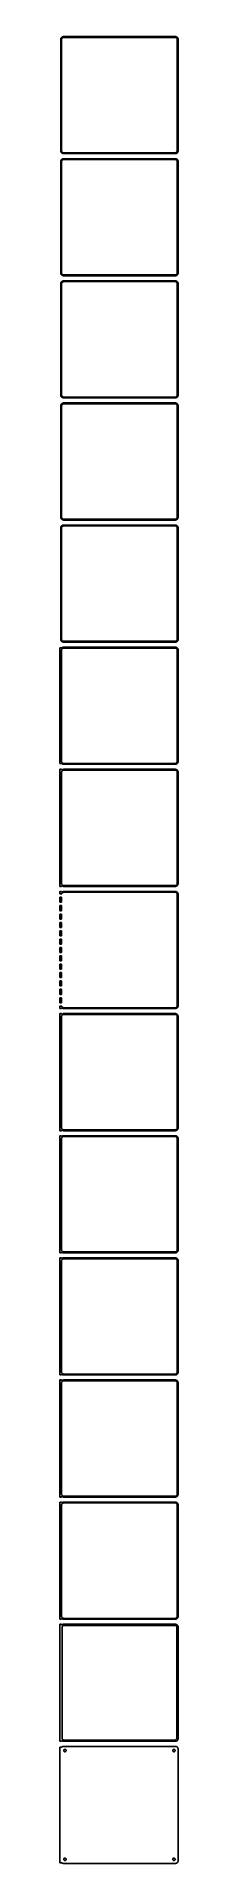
# Model space of a CAD drawing. Header units: metres. Extents: x -106 to 105, y 3180 to 6456.
import ezdxf

# ---------------------------------------------------------------- set-up
doc = ezdxf.new("R2010")
doc.units = ezdxf.units.M

msp = doc.modelspace()

# ---------------------------------------------------------------- linework, layer by layer
for p, q in [((-104.045, 6453.94), (-104.382, 6453.41)), ((-103.645, 6454.42), (-104.045, 6453.94)), ((-103.187, 6454.85), (-103.645, 6454.42)), ((-102.679, 6455.22), (-103.187, 6454.85)), ((-102.129, 6455.52), (-102.679, 6455.22)), ((-101.545, 6455.76), (-102.129, 6455.52)), ((-102.05, 6453.58), (-101.643, 6453.88)), ((-101.643, 6453.88), (-101.203, 6454.12)), ((-100.937, 6455.91), (-101.545, 6455.76)), ((-101.203, 6454.12), (-100.736, 6454.3)), ((-100.314, 6455.99), (-100.937, 6455.91)), ((-100.736, 6454.3), (-100.25, 6454.43)), ((100.314, 6455.99), (-100.314, 6455.99)), ((-100.25, 6454.43), (-99.7512, 6454.49)), ((-99.7512, 6454.49), (99.7512, 6454.49)), ((99.7512, 6454.49), (100.25, 6454.43)), ((100.25, 6454.43), (100.736, 6454.3)), ((100.937, 6455.91), (100.314, 6455.99)), ((100.736, 6454.3), (101.203, 6454.12)), ((101.545, 6455.76), (100.937, 6455.91)), ((101.203, 6454.12), (101.643, 6453.88)), ((102.129, 6455.52), (101.545, 6455.76)), ((101.643, 6453.88), (102.05, 6453.58)), ((102.679, 6455.22), (102.129, 6455.52)), ((103.187, 6454.85), (102.679, 6455.22)), ((103.645, 6454.42), (103.187, 6454.85)), ((104.045, 6453.94), (103.645, 6454.42)), ((104.382, 6453.41), (104.045, 6453.94)), ((-104.961, 6451.63), (-105, 6451)), ((-105, 6451), (-105, 6251)), ((-104.843, 6452.24), (-104.961, 6451.63)), ((-104.649, 6452.84), (-104.843, 6452.24)), ((-104.382, 6453.41), (-104.649, 6452.84)), ((-103.5, 6450.5), (-103.468, 6451)), ((-103.5, 6251.5), (-103.5, 6450.5)), ((-103.468, 6451), (-103.374, 6451.49)), ((-103.374, 6451.49), (-103.219, 6451.97)), ((-103.219, 6451.97), (-103.005, 6452.43)), ((-103.005, 6452.43), (-102.736, 6452.85)), ((-102.736, 6452.85), (-102.416, 6453.24)), ((-102.416, 6453.24), (-102.05, 6453.58)), ((102.05, 6453.58), (102.416, 6453.24)), ((102.416, 6453.24), (102.736, 6452.85)), ((102.736, 6452.85), (103.005, 6452.43)), ((103.005, 6452.43), (103.219, 6451.97)), ((103.219, 6451.97), (103.374, 6451.49)), ((103.374, 6451.49), (103.468, 6451)), ((103.468, 6451), (103.5, 6450.5)), ((103.5, 6450.5), (103.5, 6251.5)), ((104.649, 6452.84), (104.382, 6453.41)), ((104.843, 6452.24), (104.649, 6452.84)), ((104.961, 6451.63), (104.843, 6452.24)), ((105, 6451), (104.961, 6451.63)), ((105, 6251), (105, 6451)), ((-105, 6251), (-104.961, 6250.37)), ((-104.961, 6232.63), (-105, 6232)), ((-105, 6232), (-105, 6032)), ((-104.961, 6250.37), (-104.843, 6249.76)), ((-104.843, 6233.24), (-104.961, 6232.63)), ((-104.843, 6249.76), (-104.649, 6249.16)), ((-104.649, 6233.84), (-104.843, 6233.24)), ((-104.649, 6249.16), (-104.382, 6248.59)), ((-104.382, 6234.41), (-104.649, 6233.84)), ((-104.382, 6248.59), (-104.045, 6248.06)), ((-104.045, 6234.94), (-104.382, 6234.41)), ((-104.045, 6248.06), (-103.645, 6247.58)), ((-103.645, 6235.42), (-104.045, 6234.94)), ((-103.645, 6247.58), (-103.187, 6247.15)), ((-103.187, 6235.85), (-103.645, 6235.42)), ((-103.468, 6251), (-103.5, 6251.5)), ((-103.5, 6231.5), (-103.468, 6232)), ((-103.5, 6032.5), (-103.5, 6231.5)), ((-103.374, 6250.51), (-103.468, 6251)), ((-103.468, 6232), (-103.374, 6232.49)), ((-103.219, 6250.03), (-103.374, 6250.51)), ((-103.374, 6232.49), (-103.219, 6232.97)), ((-103.005, 6249.57), (-103.219, 6250.03)), ((-103.219, 6232.97), (-103.005, 6233.43)), ((-103.187, 6247.15), (-102.679, 6246.78)), ((-102.679, 6236.22), (-103.187, 6235.85)), ((-102.736, 6249.15), (-103.005, 6249.57)), ((-103.005, 6233.43), (-102.736, 6233.85)), ((-102.416, 6248.76), (-102.736, 6249.15)), ((-102.736, 6233.85), (-102.416, 6234.24)), ((-102.679, 6246.78), (-102.129, 6246.48)), ((-102.129, 6236.52), (-102.679, 6236.22)), ((-102.05, 6248.42), (-102.416, 6248.76)), ((-102.416, 6234.24), (-102.05, 6234.58)), ((-102.129, 6246.48), (-101.545, 6246.24)), ((-101.545, 6236.76), (-102.129, 6236.52)), ((-101.643, 6248.12), (-102.05, 6248.42)), ((-102.05, 6234.58), (-101.643, 6234.88)), ((-101.203, 6247.88), (-101.643, 6248.12)), ((-101.643, 6234.88), (-101.203, 6235.12)), ((-101.545, 6246.24), (-100.937, 6246.09)), ((-100.937, 6236.91), (-101.545, 6236.76)), ((-100.736, 6247.7), (-101.203, 6247.88)), ((-101.203, 6235.12), (-100.736, 6235.3)), ((-100.937, 6246.09), (-100.314, 6246.01)), ((-100.314, 6236.99), (-100.937, 6236.91)), ((-100.25, 6247.57), (-100.736, 6247.7)), ((-100.736, 6235.3), (-100.25, 6235.43)), ((-100.314, 6246.01), (100.314, 6246.01)), ((100.314, 6236.99), (-100.314, 6236.99)), ((-99.7512, 6247.51), (-100.25, 6247.57)), ((-100.25, 6235.43), (-99.7512, 6235.49)), ((99.7512, 6247.51), (-99.7512, 6247.51)), ((-99.7512, 6235.49), (99.7512, 6235.49)), ((100.25, 6247.57), (99.7512, 6247.51)), ((99.7512, 6235.49), (100.25, 6235.43)), ((100.736, 6247.7), (100.25, 6247.57)), ((100.25, 6235.43), (100.736, 6235.3)), ((100.314, 6246.01), (100.937, 6246.09)), ((100.937, 6236.91), (100.314, 6236.99)), ((101.203, 6247.88), (100.736, 6247.7)), ((100.736, 6235.3), (101.203, 6235.12)), ((100.937, 6246.09), (101.545, 6246.24)), ((101.545, 6236.76), (100.937, 6236.91)), ((101.643, 6248.12), (101.203, 6247.88)), ((101.203, 6235.12), (101.643, 6234.88)), ((101.545, 6246.24), (102.129, 6246.48)), ((102.129, 6236.52), (101.545, 6236.76)), ((102.05, 6248.42), (101.643, 6248.12)), ((101.643, 6234.88), (102.05, 6234.58)), ((102.416, 6248.76), (102.05, 6248.42)), ((102.05, 6234.58), (102.416, 6234.24)), ((102.129, 6246.48), (102.679, 6246.78)), ((102.679, 6236.22), (102.129, 6236.52)), ((102.736, 6249.15), (102.416, 6248.76)), ((102.416, 6234.24), (102.736, 6233.85)), ((102.679, 6246.78), (103.187, 6247.15)), ((103.187, 6235.85), (102.679, 6236.22)), ((103.005, 6249.57), (102.736, 6249.15)), ((102.736, 6233.85), (103.005, 6233.43)), ((103.219, 6250.03), (103.005, 6249.57)), ((103.005, 6233.43), (103.219, 6232.97)), ((103.187, 6247.15), (103.645, 6247.58)), ((103.645, 6235.42), (103.187, 6235.85)), ((103.374, 6250.51), (103.219, 6250.03)), ((103.219, 6232.97), (103.374, 6232.49)), ((103.468, 6251), (103.374, 6250.51)), ((103.374, 6232.49), (103.468, 6232)), ((103.5, 6251.5), (103.468, 6251)), ((103.468, 6232), (103.5, 6231.5)), ((103.5, 6231.5), (103.5, 6032.5)), ((103.645, 6247.58), (104.045, 6248.06)), ((104.045, 6234.94), (103.645, 6235.42)), ((104.045, 6248.06), (104.382, 6248.59)), ((104.382, 6234.41), (104.045, 6234.94)), ((104.382, 6248.59), (104.649, 6249.16)), ((104.649, 6233.84), (104.382, 6234.41)), ((104.649, 6249.16), (104.843, 6249.76)), ((104.843, 6233.24), (104.649, 6233.84)), ((104.843, 6249.76), (104.961, 6250.37)), ((104.961, 6232.63), (104.843, 6233.24)), ((104.961, 6250.37), (105, 6251)), ((105, 6232), (104.961, 6232.63)), ((105, 6032), (105, 6232)), ((-105, 6032), (-104.961, 6031.37)), ((-104.961, 6031.37), (-104.843, 6030.76)), ((-104.843, 6030.76), (-104.649, 6030.16)), ((-104.649, 6030.16), (-104.382, 6029.59)), ((-104.382, 6029.59), (-104.045, 6029.06)), ((-104.045, 6029.06), (-103.645, 6028.58)), ((-103.645, 6028.58), (-103.187, 6028.15)), ((-103.468, 6032), (-103.5, 6032.5)), ((-103.374, 6031.51), (-103.468, 6032)), ((-103.219, 6031.03), (-103.374, 6031.51)), ((-103.005, 6030.57), (-103.219, 6031.03)), ((-103.187, 6028.15), (-102.679, 6027.78)), ((-102.736, 6030.15), (-103.005, 6030.57)), ((-102.416, 6029.76), (-102.736, 6030.15)), ((-102.05, 6029.42), (-102.416, 6029.76)), ((-101.643, 6029.12), (-102.05, 6029.42)), ((-101.203, 6028.88), (-101.643, 6029.12)), ((-100.736, 6028.7), (-101.203, 6028.88)), ((-100.25, 6028.57), (-100.736, 6028.7)), ((-99.7512, 6028.51), (-100.25, 6028.57)), ((99.7512, 6028.51), (-99.7512, 6028.51)), ((100.25, 6028.57), (99.7512, 6028.51)), ((100.736, 6028.7), (100.25, 6028.57)), ((101.203, 6028.88), (100.736, 6028.7)), ((101.643, 6029.12), (101.203, 6028.88)), ((102.05, 6029.42), (101.643, 6029.12)), ((102.416, 6029.76), (102.05, 6029.42)), ((102.736, 6030.15), (102.416, 6029.76)), ((102.679, 6027.78), (103.187, 6028.15)), ((103.005, 6030.57), (102.736, 6030.15)), ((103.219, 6031.03), (103.005, 6030.57)), ((103.187, 6028.15), (103.645, 6028.58)), ((103.374, 6031.51), (103.219, 6031.03)), ((103.468, 6032), (103.374, 6031.51)), ((103.5, 6032.5), (103.468, 6032)), ((103.645, 6028.58), (104.045, 6029.06)), ((104.045, 6029.06), (104.382, 6029.59)), ((104.382, 6029.59), (104.649, 6030.16)), ((104.649, 6030.16), (104.843, 6030.76)), ((104.843, 6030.76), (104.961, 6031.37)), ((104.961, 6031.37), (105, 6032)), ((-104.961, 6013.63), (-105, 6013)), ((-105, 6013), (-105, 5813)), ((-104.843, 6014.24), (-104.961, 6013.63)), ((-104.649, 6014.84), (-104.843, 6014.24)), ((-104.382, 6015.41), (-104.649, 6014.84)), ((-104.045, 6015.94), (-104.382, 6015.41)), ((-103.645, 6016.42), (-104.045, 6015.94)), ((-103.187, 6016.85), (-103.645, 6016.42)), ((-103.5, 6012.5), (-103.468, 6013)), ((-103.5, 5813.5), (-103.5, 6012.5)), ((-103.468, 6013), (-103.374, 6013.49)), ((-103.374, 6013.49), (-103.219, 6013.97)), ((-103.219, 6013.97), (-103.005, 6014.43)), ((-102.679, 6017.22), (-103.187, 6016.85)), ((-103.005, 6014.43), (-102.736, 6014.85)), ((-102.736, 6014.85), (-102.416, 6015.24)), ((-102.679, 6027.78), (-102.129, 6027.48)), ((-102.129, 6017.52), (-102.679, 6017.22)), ((-102.416, 6015.24), (-102.05, 6015.58)), ((-102.129, 6027.48), (-101.545, 6027.24)), ((-101.545, 6017.76), (-102.129, 6017.52)), ((-102.05, 6015.58), (-101.643, 6015.88)), ((-101.643, 6015.88), (-101.203, 6016.12)), ((-101.545, 6027.24), (-100.937, 6027.09)), ((-100.937, 6017.91), (-101.545, 6017.76)), ((-101.203, 6016.12), (-100.736, 6016.3)), ((-100.937, 6027.09), (-100.314, 6027.01)), ((-100.314, 6017.99), (-100.937, 6017.91)), ((-100.736, 6016.3), (-100.25, 6016.43)), ((-100.314, 6027.01), (100.314, 6027.01)), ((100.314, 6017.99), (-100.314, 6017.99)), ((-100.25, 6016.43), (-99.7512, 6016.49)), ((-99.7512, 6016.49), (99.7512, 6016.49)), ((99.7512, 6016.49), (100.25, 6016.43)), ((100.25, 6016.43), (100.736, 6016.3)), ((100.314, 6027.01), (100.937, 6027.09)), ((100.937, 6017.91), (100.314, 6017.99)), ((100.736, 6016.3), (101.203, 6016.12)), ((100.937, 6027.09), (101.545, 6027.24)), ((101.545, 6017.76), (100.937, 6017.91)), ((101.203, 6016.12), (101.643, 6015.88)), ((101.545, 6027.24), (102.129, 6027.48)), ((102.129, 6017.52), (101.545, 6017.76)), ((101.643, 6015.88), (102.05, 6015.58)), ((102.05, 6015.58), (102.416, 6015.24)), ((102.129, 6027.48), (102.679, 6027.78)), ((102.679, 6017.22), (102.129, 6017.52)), ((102.416, 6015.24), (102.736, 6014.85)), ((103.187, 6016.85), (102.679, 6017.22)), ((102.736, 6014.85), (103.005, 6014.43)), ((103.005, 6014.43), (103.219, 6013.97)), ((103.645, 6016.42), (103.187, 6016.85)), ((103.219, 6013.97), (103.374, 6013.49)), ((103.374, 6013.49), (103.468, 6013)), ((103.468, 6013), (103.5, 6012.5)), ((103.5, 6012.5), (103.5, 5813.5)), ((104.045, 6015.94), (103.645, 6016.42)), ((104.382, 6015.41), (104.045, 6015.94)), ((104.649, 6014.84), (104.382, 6015.41)), ((104.843, 6014.24), (104.649, 6014.84)), ((104.961, 6013.63), (104.843, 6014.24)), ((105, 6013), (104.961, 6013.63)), ((105, 5813), (105, 6013)), ((-105, 5813), (-104.961, 5812.37)), ((-104.961, 5812.37), (-104.843, 5811.76)), ((-104.843, 5811.76), (-104.649, 5811.16)), ((-104.649, 5811.16), (-104.382, 5810.59)), ((-104.382, 5810.59), (-104.045, 5810.06)), ((-104.045, 5810.06), (-103.645, 5809.58)), ((-103.645, 5809.58), (-103.187, 5809.15)), ((-103.468, 5813), (-103.5, 5813.5)), ((-103.374, 5812.51), (-103.468, 5813)), ((-103.219, 5812.03), (-103.374, 5812.51)), ((-103.005, 5811.57), (-103.219, 5812.03)), ((-103.187, 5809.15), (-102.679, 5808.78)), ((-102.736, 5811.15), (-103.005, 5811.57)), ((-102.416, 5810.76), (-102.736, 5811.15)), ((-102.679, 5808.78), (-102.129, 5808.48)), ((-102.129, 5798.52), (-102.679, 5798.22)), ((-102.05, 5810.42), (-102.416, 5810.76)), ((-102.129, 5808.48), (-101.545, 5808.24)), ((-101.545, 5798.76), (-102.129, 5798.52)), ((-101.643, 5810.12), (-102.05, 5810.42)), ((-101.203, 5809.88), (-101.643, 5810.12)), ((-101.545, 5808.24), (-100.937, 5808.09)), ((-100.937, 5798.91), (-101.545, 5798.76)), ((-100.736, 5809.7), (-101.203, 5809.88)), ((-100.937, 5808.09), (-100.314, 5808.01)), ((-100.314, 5798.99), (-100.937, 5798.91)), ((-100.25, 5809.57), (-100.736, 5809.7)), ((-100.314, 5808.01), (100.314, 5808.01)), ((100.314, 5798.99), (-100.314, 5798.99)), ((-99.7512, 5809.51), (-100.25, 5809.57)), ((99.7512, 5809.51), (-99.7512, 5809.51)), ((100.25, 5809.57), (99.7512, 5809.51)), ((100.736, 5809.7), (100.25, 5809.57)), ((100.314, 5808.01), (100.937, 5808.09)), ((100.937, 5798.91), (100.314, 5798.99)), ((101.203, 5809.88), (100.736, 5809.7)), ((100.937, 5808.09), (101.545, 5808.24)), ((101.545, 5798.76), (100.937, 5798.91)), ((101.643, 5810.12), (101.203, 5809.88)), ((101.545, 5808.24), (102.129, 5808.48)), ((102.129, 5798.52), (101.545, 5798.76)), ((102.05, 5810.42), (101.643, 5810.12)), ((102.416, 5810.76), (102.05, 5810.42)), ((102.129, 5808.48), (102.679, 5808.78)), ((102.679, 5798.22), (102.129, 5798.52)), ((102.736, 5811.15), (102.416, 5810.76)), ((102.679, 5808.78), (103.187, 5809.15)), ((103.005, 5811.57), (102.736, 5811.15)), ((103.219, 5812.03), (103.005, 5811.57)), ((103.187, 5809.15), (103.645, 5809.58)), ((103.374, 5812.51), (103.219, 5812.03)), ((103.468, 5813), (103.374, 5812.51)), ((103.5, 5813.5), (103.468, 5813)), ((103.645, 5809.58), (104.045, 5810.06)), ((104.045, 5810.06), (104.382, 5810.59)), ((104.382, 5810.59), (104.649, 5811.16)), ((104.649, 5811.16), (104.843, 5811.76)), ((104.843, 5811.76), (104.961, 5812.37)), ((104.961, 5812.37), (105, 5813)), ((-104.961, 5794.63), (-105, 5794)), ((-105, 5794), (-105, 5594)), ((-104.843, 5795.24), (-104.961, 5794.63)), ((-104.649, 5795.84), (-104.843, 5795.24)), ((-104.382, 5796.41), (-104.649, 5795.84)), ((-104.045, 5796.94), (-104.382, 5796.41)), ((-103.645, 5797.42), (-104.045, 5796.94)), ((-103.187, 5797.85), (-103.645, 5797.42)), ((-103.5, 5793.5), (-103.468, 5794)), ((-103.5, 5594.5), (-103.5, 5793.5)), ((-103.468, 5794), (-103.374, 5794.49)), ((-103.374, 5794.49), (-103.219, 5794.97)), ((-103.219, 5794.97), (-103.005, 5795.43)), ((-102.679, 5798.22), (-103.187, 5797.85)), ((-103.005, 5795.43), (-102.736, 5795.85)), ((-102.736, 5795.85), (-102.416, 5796.24)), ((-102.416, 5796.24), (-102.05, 5796.58)), ((-102.05, 5796.58), (-101.643, 5796.88)), ((-101.643, 5796.88), (-101.203, 5797.12)), ((-101.203, 5797.12), (-100.736, 5797.3)), ((-100.736, 5797.3), (-100.25, 5797.43)), ((-100.25, 5797.43), (-99.7512, 5797.49)), ((-99.7512, 5797.49), (99.7512, 5797.49)), ((99.7512, 5797.49), (100.25, 5797.43)), ((100.25, 5797.43), (100.736, 5797.3)), ((100.736, 5797.3), (101.203, 5797.12)), ((101.203, 5797.12), (101.643, 5796.88)), ((101.643, 5796.88), (102.05, 5796.58)), ((102.05, 5796.58), (102.416, 5796.24)), ((102.416, 5796.24), (102.736, 5795.85)), ((103.187, 5797.85), (102.679, 5798.22)), ((102.736, 5795.85), (103.005, 5795.43)), ((103.005, 5795.43), (103.219, 5794.97)), ((103.645, 5797.42), (103.187, 5797.85)), ((103.219, 5794.97), (103.374, 5794.49)), ((103.374, 5794.49), (103.468, 5794)), ((103.468, 5794), (103.5, 5793.5)), ((103.5, 5793.5), (103.5, 5594.5)), ((104.045, 5796.94), (103.645, 5797.42)), ((104.382, 5796.41), (104.045, 5796.94)), ((104.649, 5795.84), (104.382, 5796.41)), ((104.843, 5795.24), (104.649, 5795.84)), ((104.961, 5794.63), (104.843, 5795.24)), ((105, 5794), (104.961, 5794.63)), ((105, 5594), (105, 5794)), ((-105, 5594), (-104.961, 5593.37)), ((-104.961, 5575.63), (-105, 5575)), ((-105, 5575), (-105, 5375)), ((-104.961, 5593.37), (-104.843, 5592.76)), ((-104.843, 5576.24), (-104.961, 5575.63)), ((-104.843, 5592.76), (-104.649, 5592.16)), ((-104.649, 5576.84), (-104.843, 5576.24)), ((-104.649, 5592.16), (-104.382, 5591.59)), ((-104.382, 5577.41), (-104.649, 5576.84)), ((-104.382, 5591.59), (-104.045, 5591.06)), ((-104.045, 5577.94), (-104.382, 5577.41)), ((-104.045, 5591.06), (-103.645, 5590.58)), ((-103.645, 5578.42), (-104.045, 5577.94)), ((-103.645, 5590.58), (-103.187, 5590.15)), ((-103.187, 5578.85), (-103.645, 5578.42)), ((-103.468, 5594), (-103.5, 5594.5)), ((-103.5, 5574.5), (-103.468, 5575)), ((-103.5, 5375.5), (-103.5, 5574.5)), ((-103.374, 5593.51), (-103.468, 5594)), ((-103.468, 5575), (-103.374, 5575.49)), ((-103.219, 5593.03), (-103.374, 5593.51)), ((-103.374, 5575.49), (-103.219, 5575.97)), ((-103.005, 5592.57), (-103.219, 5593.03)), ((-103.219, 5575.97), (-103.005, 5576.43)), ((-103.187, 5590.15), (-102.679, 5589.78)), ((-102.679, 5579.22), (-103.187, 5578.85)), ((-102.736, 5592.15), (-103.005, 5592.57)), ((-103.005, 5576.43), (-102.736, 5576.85)), ((-102.416, 5591.76), (-102.736, 5592.15)), ((-102.736, 5576.85), (-102.416, 5577.24)), ((-102.679, 5589.78), (-102.129, 5589.48)), ((-102.129, 5579.52), (-102.679, 5579.22)), ((-102.05, 5591.42), (-102.416, 5591.76)), ((-102.416, 5577.24), (-102.05, 5577.58)), ((-102.129, 5589.48), (-101.545, 5589.24)), ((-101.545, 5579.76), (-102.129, 5579.52)), ((-101.643, 5591.12), (-102.05, 5591.42)), ((-102.05, 5577.58), (-101.643, 5577.88)), ((-101.203, 5590.88), (-101.643, 5591.12)), ((-101.643, 5577.88), (-101.203, 5578.12)), ((-101.545, 5589.24), (-100.937, 5589.09)), ((-100.937, 5579.91), (-101.545, 5579.76)), ((-100.736, 5590.7), (-101.203, 5590.88)), ((-101.203, 5578.12), (-100.736, 5578.3)), ((-100.937, 5589.09), (-100.314, 5589.01)), ((-100.314, 5579.99), (-100.937, 5579.91)), ((-100.25, 5590.57), (-100.736, 5590.7)), ((-100.736, 5578.3), (-100.25, 5578.43)), ((-100.314, 5589.01), (100.314, 5589.01)), ((100.314, 5579.99), (-100.314, 5579.99)), ((-99.7512, 5590.51), (-100.25, 5590.57)), ((-100.25, 5578.43), (-99.7512, 5578.49)), ((99.7512, 5590.51), (-99.7512, 5590.51)), ((-99.7512, 5578.49), (99.7512, 5578.49)), ((100.25, 5590.57), (99.7512, 5590.51)), ((99.7512, 5578.49), (100.25, 5578.43)), ((100.736, 5590.7), (100.25, 5590.57)), ((100.25, 5578.43), (100.736, 5578.3)), ((100.314, 5589.01), (100.937, 5589.09)), ((100.937, 5579.91), (100.314, 5579.99)), ((101.203, 5590.88), (100.736, 5590.7)), ((100.736, 5578.3), (101.203, 5578.12)), ((100.937, 5589.09), (101.545, 5589.24)), ((101.545, 5579.76), (100.937, 5579.91)), ((101.643, 5591.12), (101.203, 5590.88)), ((101.203, 5578.12), (101.643, 5577.88)), ((101.545, 5589.24), (102.129, 5589.48)), ((102.129, 5579.52), (101.545, 5579.76)), ((102.05, 5591.42), (101.643, 5591.12)), ((101.643, 5577.88), (102.05, 5577.58)), ((102.416, 5591.76), (102.05, 5591.42)), ((102.05, 5577.58), (102.416, 5577.24)), ((102.129, 5589.48), (102.679, 5589.78)), ((102.679, 5579.22), (102.129, 5579.52)), ((102.736, 5592.15), (102.416, 5591.76)), ((102.416, 5577.24), (102.736, 5576.85)), ((102.679, 5589.78), (103.187, 5590.15)), ((103.187, 5578.85), (102.679, 5579.22)), ((103.005, 5592.57), (102.736, 5592.15)), ((102.736, 5576.85), (103.005, 5576.43)), ((103.219, 5593.03), (103.005, 5592.57)), ((103.005, 5576.43), (103.219, 5575.97)), ((103.187, 5590.15), (103.645, 5590.58)), ((103.645, 5578.42), (103.187, 5578.85)), ((103.374, 5593.51), (103.219, 5593.03)), ((103.219, 5575.97), (103.374, 5575.49)), ((103.468, 5594), (103.374, 5593.51)), ((103.374, 5575.49), (103.468, 5575)), ((103.5, 5594.5), (103.468, 5594)), ((103.468, 5575), (103.5, 5574.5)), ((103.5, 5574.5), (103.5, 5375.5)), ((103.645, 5590.58), (104.045, 5591.06)), ((104.045, 5577.94), (103.645, 5578.42)), ((104.045, 5591.06), (104.382, 5591.59)), ((104.382, 5577.41), (104.045, 5577.94)), ((104.382, 5591.59), (104.649, 5592.16)), ((104.649, 5576.84), (104.382, 5577.41)), ((104.649, 5592.16), (104.843, 5592.76)), ((104.843, 5576.24), (104.649, 5576.84)), ((104.843, 5592.76), (104.961, 5593.37)), ((104.961, 5575.63), (104.843, 5576.24)), ((104.961, 5593.37), (105, 5594)), ((105, 5575), (104.961, 5575.63)), ((105, 5375), (105, 5575)), ((-105, 5375), (-104.961, 5374.37)), ((-104.961, 5374.37), (-104.843, 5373.76)), ((-104.843, 5373.76), (-104.649, 5373.16)), ((-104.649, 5373.16), (-104.382, 5372.59)), ((-103.468, 5375), (-103.5, 5375.5)), ((-103.374, 5374.51), (-103.468, 5375)), ((-103.219, 5374.03), (-103.374, 5374.51)), ((-103.005, 5373.57), (-103.219, 5374.03)), ((-102.736, 5373.15), (-103.005, 5373.57)), ((-102.416, 5372.76), (-102.736, 5373.15)), ((-102.05, 5372.42), (-102.416, 5372.76)), ((102.416, 5372.76), (102.05, 5372.42)), ((102.736, 5373.15), (102.416, 5372.76)), ((103.005, 5373.57), (102.736, 5373.15)), ((103.219, 5374.03), (103.005, 5373.57)), ((103.374, 5374.51), (103.219, 5374.03)), ((103.468, 5375), (103.374, 5374.51)), ((103.5, 5375.5), (103.468, 5375)), ((104.382, 5372.59), (104.649, 5373.16)), ((104.649, 5373.16), (104.843, 5373.76)), ((104.843, 5373.76), (104.961, 5374.37)), ((104.961, 5374.37), (105, 5375)), ((-103.5, 5359.56), (-106.5, 5359.56)), ((-106.5, 5359.56), (-106.5, 5152.44)), ((-104.382, 5372.59), (-104.045, 5372.06)), ((-104.045, 5372.06), (-103.645, 5371.58)), ((-103.645, 5371.58), (-103.187, 5371.15)), ((-103.187, 5359.85), (-103.5, 5359.56)), ((-103.5, 5355.5), (-103.468, 5356)), ((-103.5, 5156.5), (-103.5, 5355.5)), ((-103.468, 5356), (-103.374, 5356.49)), ((-103.374, 5356.49), (-103.219, 5356.97)), ((-103.219, 5356.97), (-103.005, 5357.43)), ((-103.187, 5371.15), (-102.679, 5370.78)), ((-102.679, 5360.22), (-103.187, 5359.85)), ((-103.005, 5357.43), (-102.736, 5357.85)), ((-102.736, 5357.85), (-102.416, 5358.24)), ((-102.679, 5370.78), (-102.129, 5370.48)), ((-102.129, 5360.52), (-102.679, 5360.22)), ((-102.416, 5358.24), (-102.05, 5358.58)), ((-102.129, 5370.48), (-101.545, 5370.24)), ((-101.545, 5360.76), (-102.129, 5360.52)), ((-101.643, 5372.12), (-102.05, 5372.42)), ((-102.05, 5358.58), (-101.643, 5358.88)), ((-101.203, 5371.88), (-101.643, 5372.12)), ((-101.643, 5358.88), (-101.203, 5359.12)), ((-101.545, 5370.24), (-100.937, 5370.09)), ((-100.937, 5360.91), (-101.545, 5360.76)), ((-100.736, 5371.7), (-101.203, 5371.88)), ((-101.203, 5359.12), (-100.736, 5359.3)), ((-100.937, 5370.09), (-100.314, 5370.01)), ((-100.314, 5360.99), (-100.937, 5360.91)), ((-100.25, 5371.57), (-100.736, 5371.7)), ((-100.736, 5359.3), (-100.25, 5359.43)), ((-100.314, 5370.01), (100.314, 5370.01)), ((100.314, 5360.99), (-100.314, 5360.99)), ((-99.7512, 5371.51), (-100.25, 5371.57)), ((-100.25, 5359.43), (-99.7512, 5359.49)), ((99.7512, 5371.51), (-99.7512, 5371.51)), ((-99.7512, 5359.49), (99.7512, 5359.49)), ((100.25, 5371.57), (99.7512, 5371.51)), ((99.7512, 5359.49), (100.25, 5359.43)), ((100.736, 5371.7), (100.25, 5371.57)), ((100.25, 5359.43), (100.736, 5359.3)), ((100.314, 5370.01), (100.937, 5370.09)), ((100.937, 5360.91), (100.314, 5360.99)), ((101.203, 5371.88), (100.736, 5371.7)), ((100.736, 5359.3), (101.203, 5359.12)), ((100.937, 5370.09), (101.545, 5370.24)), ((101.545, 5360.76), (100.937, 5360.91)), ((101.643, 5372.12), (101.203, 5371.88)), ((101.203, 5359.12), (101.643, 5358.88)), ((101.545, 5370.24), (102.129, 5370.48)), ((102.129, 5360.52), (101.545, 5360.76)), ((102.05, 5372.42), (101.643, 5372.12)), ((101.643, 5358.88), (102.05, 5358.58)), ((102.05, 5358.58), (102.416, 5358.24)), ((102.129, 5370.48), (102.679, 5370.78)), ((102.679, 5360.22), (102.129, 5360.52)), ((102.416, 5358.24), (102.736, 5357.85)), ((102.679, 5370.78), (103.187, 5371.15)), ((103.187, 5359.85), (102.679, 5360.22)), ((102.736, 5357.85), (103.005, 5357.43)), ((103.005, 5357.43), (103.219, 5356.97)), ((103.187, 5371.15), (103.645, 5371.58)), ((103.645, 5359.42), (103.187, 5359.85)), ((103.219, 5356.97), (103.374, 5356.49)), ((103.374, 5356.49), (103.468, 5356)), ((103.468, 5356), (103.5, 5355.5)), ((103.5, 5355.5), (103.5, 5156.5)), ((103.645, 5371.58), (104.045, 5372.06)), ((104.045, 5358.94), (103.645, 5359.42)), ((104.045, 5372.06), (104.382, 5372.59)), ((104.382, 5358.41), (104.045, 5358.94)), ((104.649, 5357.84), (104.382, 5358.41)), ((104.843, 5357.24), (104.649, 5357.84)), ((104.961, 5356.63), (104.843, 5357.24)), ((105, 5356), (104.961, 5356.63)), ((105, 5156), (105, 5356)), ((-106.5, 5152.44), (-103.5, 5152.44)), ((-103.468, 5156), (-103.5, 5156.5)), ((-103.5, 5152.44), (-103.187, 5152.15)), ((-103.374, 5155.51), (-103.468, 5156)), ((-103.219, 5155.03), (-103.374, 5155.51)), ((-103.005, 5154.57), (-103.219, 5155.03)), ((-103.187, 5152.15), (-102.679, 5151.78)), ((-102.736, 5154.15), (-103.005, 5154.57)), ((-102.416, 5153.76), (-102.736, 5154.15)), ((-102.679, 5151.78), (-102.129, 5151.48)), ((-102.05, 5153.42), (-102.416, 5153.76)), ((-102.129, 5151.48), (-101.545, 5151.24)), ((-101.643, 5153.12), (-102.05, 5153.42)), ((-101.203, 5152.88), (-101.643, 5153.12)), ((-101.545, 5151.24), (-100.937, 5151.09)), ((-100.736, 5152.7), (-101.203, 5152.88)), ((-100.937, 5151.09), (-100.314, 5151.01)), ((-100.25, 5152.57), (-100.736, 5152.7)), ((-100.314, 5151.01), (100.314, 5151.01)), ((-99.7512, 5152.51), (-100.25, 5152.57)), ((99.7512, 5152.51), (-99.7512, 5152.51)), ((100.25, 5152.57), (99.7512, 5152.51)), ((100.736, 5152.7), (100.25, 5152.57)), ((100.314, 5151.01), (100.937, 5151.09)), ((101.203, 5152.88), (100.736, 5152.7)), ((100.937, 5151.09), (101.545, 5151.24)), ((101.643, 5153.12), (101.203, 5152.88)), ((101.545, 5151.24), (102.129, 5151.48)), ((102.05, 5153.42), (101.643, 5153.12)), ((102.416, 5153.76), (102.05, 5153.42)), ((102.129, 5151.48), (102.679, 5151.78)), ((102.736, 5154.15), (102.416, 5153.76)), ((102.679, 5151.78), (103.187, 5152.15)), ((103.005, 5154.57), (102.736, 5154.15)), ((103.219, 5155.03), (103.005, 5154.57)), ((103.187, 5152.15), (103.645, 5152.58)), ((103.374, 5155.51), (103.219, 5155.03)), ((103.468, 5156), (103.374, 5155.51)), ((103.5, 5156.5), (103.468, 5156)), ((103.645, 5152.58), (104.045, 5153.06)), ((104.045, 5153.06), (104.382, 5153.59)), ((104.382, 5153.59), (104.649, 5154.16)), ((104.649, 5154.16), (104.843, 5154.76)), ((104.843, 5154.76), (104.961, 5155.37)), ((104.961, 5155.37), (105, 5156)), ((-103.5, 5141.97), (-106.5, 5141.97)), ((-106.5, 5141.97), (-106.5, 4932.03)), ((-103.5, 5140.56), (-103.5, 5141.97)), ((-103.187, 5140.85), (-103.5, 5140.56)), ((-103.5, 5136.5), (-103.468, 5137)), ((-103.5, 4937.5), (-103.5, 5136.5)), ((-103.468, 5137), (-103.374, 5137.49)), ((-103.374, 5137.49), (-103.219, 5137.97)), ((-103.219, 5137.97), (-103.005, 5138.43)), ((-102.679, 5141.22), (-103.187, 5140.85)), ((-103.005, 5138.43), (-102.736, 5138.85)), ((-102.736, 5138.85), (-102.416, 5139.24)), ((-102.129, 5141.52), (-102.679, 5141.22)), ((-102.416, 5139.24), (-102.05, 5139.58)), ((-101.545, 5141.76), (-102.129, 5141.52)), ((-102.05, 5139.58), (-101.643, 5139.88)), ((-101.643, 5139.88), (-101.203, 5140.12)), ((-100.937, 5141.91), (-101.545, 5141.76)), ((-101.203, 5140.12), (-100.736, 5140.3)), ((-100.314, 5141.99), (-100.937, 5141.91)), ((-100.736, 5140.3), (-100.25, 5140.43)), ((100.314, 5141.99), (-100.314, 5141.99)), ((-100.25, 5140.43), (-99.7512, 5140.49)), ((-99.7512, 5140.49), (99.7512, 5140.49)), ((99.7512, 5140.49), (100.25, 5140.43)), ((100.25, 5140.43), (100.736, 5140.3)), ((100.937, 5141.91), (100.314, 5141.99)), ((100.736, 5140.3), (101.203, 5140.12)), ((101.545, 5141.76), (100.937, 5141.91)), ((101.203, 5140.12), (101.643, 5139.88)), ((102.129, 5141.52), (101.545, 5141.76)), ((101.643, 5139.88), (102.05, 5139.58)), ((102.05, 5139.58), (102.416, 5139.24)), ((102.679, 5141.22), (102.129, 5141.52)), ((102.416, 5139.24), (102.736, 5138.85)), ((103.187, 5140.85), (102.679, 5141.22)), ((102.736, 5138.85), (103.005, 5138.43)), ((103.005, 5138.43), (103.219, 5137.97)), ((103.645, 5140.42), (103.187, 5140.85)), ((103.219, 5137.97), (103.374, 5137.49)), ((103.374, 5137.49), (103.468, 5137)), ((103.468, 5137), (103.5, 5136.5)), ((103.5, 5136.5), (103.5, 4937.5)), ((104.045, 5139.94), (103.645, 5140.42)), ((104.382, 5139.41), (104.045, 5139.94)), ((104.649, 5138.84), (104.382, 5139.41)), ((104.843, 5138.24), (104.649, 5138.84)), ((104.961, 5137.63), (104.843, 5138.24)), ((105, 5137), (104.961, 5137.63)), ((105, 4937), (105, 5137)), ((-106.5, 4932.03), (-103.5, 4932.03)), ((-103.5, 4922.99), (-106.5, 4922.99)), ((-106.5, 4922.99), (-106.5, 4918.49)), ((-106.5, 4918.49), (-103.374, 4918.49)), ((-103.468, 4937), (-103.5, 4937.5)), ((-103.5, 4932.03), (-103.5, 4933.44)), ((-103.5, 4933.44), (-103.187, 4933.15)), ((-103.5, 4921.56), (-103.5, 4922.99)), ((-103.187, 4921.85), (-103.5, 4921.56)), ((-103.374, 4936.51), (-103.468, 4937)), ((-103.219, 4936.03), (-103.374, 4936.51)), ((-103.374, 4918.49), (-103.219, 4918.97)), ((-103.374, 4918.49), (-103.374, 4918.49)), ((-103.005, 4935.57), (-103.219, 4936.03)), ((-103.219, 4918.97), (-103.005, 4919.43)), ((-103.187, 4933.15), (-102.679, 4932.78)), ((-102.679, 4922.22), (-103.187, 4921.85)), ((-102.736, 4935.15), (-103.005, 4935.57)), ((-103.005, 4919.43), (-102.736, 4919.85)), ((-102.416, 4934.76), (-102.736, 4935.15)), ((-102.736, 4919.85), (-102.416, 4920.24)), ((-102.679, 4932.78), (-102.129, 4932.48)), ((-102.129, 4922.52), (-102.679, 4922.22)), ((-102.05, 4934.42), (-102.416, 4934.76)), ((-102.416, 4920.24), (-102.05, 4920.58)), ((-102.129, 4932.48), (-101.545, 4932.24)), ((-101.545, 4922.76), (-102.129, 4922.52)), ((-101.643, 4934.12), (-102.05, 4934.42)), ((-102.05, 4920.58), (-101.643, 4920.88)), ((-101.203, 4933.88), (-101.643, 4934.12)), ((-101.643, 4920.88), (-101.203, 4921.12)), ((-101.545, 4932.24), (-100.937, 4932.09)), ((-100.937, 4922.91), (-101.545, 4922.76)), ((-100.736, 4933.7), (-101.203, 4933.88)), ((-101.203, 4921.12), (-100.736, 4921.3)), ((-100.937, 4932.09), (-100.314, 4932.01)), ((-100.314, 4922.99), (-100.937, 4922.91)), ((-100.25, 4933.57), (-100.736, 4933.7)), ((-100.736, 4921.3), (-100.25, 4921.43)), ((-100.314, 4932.01), (100.314, 4932.01)), ((100.314, 4922.99), (-100.314, 4922.99)), ((-99.7512, 4933.51), (-100.25, 4933.57)), ((-100.25, 4921.43), (-99.7512, 4921.49)), ((99.7512, 4933.51), (-99.7512, 4933.51)), ((-99.7512, 4921.49), (99.7512, 4921.49)), ((100.25, 4933.57), (99.7512, 4933.51)), ((99.7512, 4921.49), (100.25, 4921.43)), ((100.736, 4933.7), (100.25, 4933.57)), ((100.25, 4921.43), (100.736, 4921.3)), ((100.314, 4932.01), (100.937, 4932.09)), ((100.937, 4922.91), (100.314, 4922.99)), ((101.203, 4933.88), (100.736, 4933.7)), ((100.736, 4921.3), (101.203, 4921.12)), ((100.937, 4932.09), (101.545, 4932.24)), ((101.545, 4922.76), (100.937, 4922.91)), ((101.643, 4934.12), (101.203, 4933.88)), ((101.203, 4921.12), (101.643, 4920.88)), ((101.545, 4932.24), (102.129, 4932.48)), ((102.129, 4922.52), (101.545, 4922.76)), ((102.05, 4934.42), (101.643, 4934.12)), ((101.643, 4920.88), (102.05, 4920.58)), ((102.416, 4934.76), (102.05, 4934.42)), ((102.05, 4920.58), (102.416, 4920.24)), ((102.129, 4932.48), (102.679, 4932.78)), ((102.679, 4922.22), (102.129, 4922.52)), ((102.736, 4935.15), (102.416, 4934.76)), ((102.416, 4920.24), (102.736, 4919.85)), ((102.679, 4932.78), (103.187, 4933.15)), ((103.187, 4921.85), (102.679, 4922.22)), ((103.005, 4935.57), (102.736, 4935.15)), ((102.736, 4919.85), (103.005, 4919.43)), ((103.219, 4936.03), (103.005, 4935.57)), ((103.005, 4919.43), (103.219, 4918.97)), ((103.187, 4933.15), (103.645, 4933.58)), ((103.645, 4921.42), (103.187, 4921.85)), ((103.374, 4936.51), (103.219, 4936.03)), ((103.219, 4918.97), (103.374, 4918.49)), ((103.468, 4937), (103.374, 4936.51)), ((103.374, 4918.49), (103.468, 4918)), ((103.5, 4937.5), (103.468, 4937)), ((103.468, 4918), (103.5, 4917.5)), ((103.5, 4917.5), (103.5, 4718.5)), ((103.645, 4933.58), (104.045, 4934.06)), ((104.045, 4920.94), (103.645, 4921.42)), ((104.045, 4934.06), (104.382, 4934.59)), ((104.382, 4920.41), (104.045, 4920.94)), ((104.382, 4934.59), (104.649, 4935.16)), ((104.649, 4919.84), (104.382, 4920.41)), ((104.649, 4935.16), (104.843, 4935.76)), ((104.843, 4919.24), (104.649, 4919.84)), ((104.843, 4935.76), (104.961, 4936.37)), ((104.961, 4918.63), (104.843, 4919.24)), ((104.961, 4936.37), (105, 4937)), ((105, 4918), (104.961, 4918.63)), ((105, 4718), (105, 4918)), ((-103.5, 4912.51), (-106.5, 4912.51)), ((-106.5, 4912.51), (-106.5, 4903.49)), ((-106.5, 4903.49), (-103.5, 4903.49)), ((-103.5, 4897.51), (-106.5, 4897.51)), ((-106.5, 4897.51), (-106.5, 4888.49)), ((-106.5, 4888.49), (-103.5, 4888.49)), ((-103.5, 4882.51), (-106.5, 4882.51)), ((-106.5, 4882.51), (-106.5, 4873.49)), ((-103.5, 4903.49), (-103.5, 4912.51)), ((-103.5, 4888.49), (-103.5, 4897.51)), ((-103.5, 4873.49), (-103.5, 4882.51)), ((-106.5, 4873.49), (-103.5, 4873.49)), ((-103.5, 4867.51), (-106.5, 4867.51)), ((-106.5, 4867.51), (-106.5, 4858.49)), ((-106.5, 4858.49), (-103.5, 4858.49)), ((-103.5, 4852.51), (-106.5, 4852.51)), ((-106.5, 4852.51), (-106.5, 4843.49)), ((-103.5, 4858.49), (-103.5, 4867.51)), ((-103.5, 4843.49), (-103.5, 4852.51)), ((-106.5, 4843.49), (-103.5, 4843.49)), ((-103.5, 4837.51), (-106.5, 4837.51)), ((-106.5, 4837.51), (-106.5, 4828.49)), ((-106.5, 4828.49), (-103.5, 4828.49)), ((-103.5, 4822.51), (-106.5, 4822.51)), ((-106.5, 4822.51), (-106.5, 4813.49)), ((-103.5, 4828.49), (-103.5, 4837.51)), ((-103.5, 4813.49), (-103.5, 4822.51)), ((-106.5, 4813.49), (-103.5, 4813.49)), ((-103.5, 4807.51), (-106.5, 4807.51)), ((-106.5, 4807.51), (-106.5, 4798.49)), ((-106.5, 4798.49), (-103.5, 4798.49)), ((-103.5, 4792.51), (-106.5, 4792.51)), ((-106.5, 4792.51), (-106.5, 4783.49)), ((-106.5, 4783.49), (-103.5, 4783.49)), ((-103.5, 4798.49), (-103.5, 4807.51)), ((-103.5, 4783.49), (-103.5, 4792.51)), ((-103.5, 4777.51), (-106.5, 4777.51)), ((-106.5, 4777.51), (-106.5, 4768.49)), ((-106.5, 4768.49), (-103.5, 4768.49)), ((-103.5, 4762.51), (-106.5, 4762.51)), ((-106.5, 4762.51), (-106.5, 4753.49)), ((-106.5, 4753.49), (-103.5, 4753.49)), ((-103.5, 4768.49), (-103.5, 4777.51)), ((-103.5, 4753.49), (-103.5, 4762.51)), ((-103.5, 4747.51), (-106.5, 4747.51)), ((-106.5, 4747.51), (-106.5, 4738.49)), ((-106.5, 4738.49), (-103.5, 4738.49)), ((-103.5, 4732.51), (-106.5, 4732.51)), ((-106.5, 4732.51), (-106.5, 4723.49)), ((-106.5, 4723.49), (-103.5, 4723.49)), ((-103.374, 4717.51), (-106.5, 4717.51)), ((-106.5, 4717.51), (-106.5, 4713.01)), ((-103.5, 4738.49), (-103.5, 4747.51)), ((-103.5, 4723.49), (-103.5, 4732.51)), ((-103.219, 4717.03), (-103.374, 4717.51)), ((-103.374, 4717.51), (-103.374, 4717.51)), ((103.374, 4717.51), (103.219, 4717.03)), ((103.468, 4718), (103.374, 4717.51)), ((103.5, 4718.5), (103.468, 4718)), ((104.961, 4717.37), (105, 4718)), ((-106.5, 4713.01), (-103.5, 4713.01)), ((-103.5, 4703.99), (-106.5, 4703.99)), ((-106.5, 4703.99), (-106.5, 4494.01)), ((-103.5, 4714.44), (-103.187, 4714.15)), ((-103.5, 4713.01), (-103.5, 4714.44)), ((-103.5, 4702.56), (-103.5, 4703.99)), ((-103.187, 4702.85), (-103.5, 4702.56)), ((-103.5, 4698.5), (-103.468, 4699)), ((-103.5, 4499.5), (-103.5, 4698.5)), ((-103.468, 4699), (-103.374, 4699.49)), ((-103.374, 4699.49), (-103.219, 4699.97)), ((-103.005, 4716.57), (-103.219, 4717.03)), ((-103.219, 4699.97), (-103.005, 4700.43)), ((-103.187, 4714.15), (-102.679, 4713.78)), ((-102.679, 4703.22), (-103.187, 4702.85)), ((-102.736, 4716.15), (-103.005, 4716.57)), ((-103.005, 4700.43), (-102.736, 4700.85)), ((-102.416, 4715.76), (-102.736, 4716.15)), ((-102.736, 4700.85), (-102.416, 4701.24)), ((-102.679, 4713.78), (-102.129, 4713.48)), ((-102.129, 4703.52), (-102.679, 4703.22)), ((-102.05, 4715.42), (-102.416, 4715.76)), ((-102.416, 4701.24), (-102.05, 4701.58)), ((-102.129, 4713.48), (-101.545, 4713.24)), ((-101.545, 4703.76), (-102.129, 4703.52)), ((-101.643, 4715.12), (-102.05, 4715.42)), ((-102.05, 4701.58), (-101.643, 4701.88)), ((-101.203, 4714.88), (-101.643, 4715.12)), ((-101.643, 4701.88), (-101.203, 4702.12)), ((-101.545, 4713.24), (-100.937, 4713.09)), ((-100.937, 4703.91), (-101.545, 4703.76)), ((-100.736, 4714.7), (-101.203, 4714.88)), ((-101.203, 4702.12), (-100.736, 4702.3)), ((-100.937, 4713.09), (-100.314, 4713.01)), ((-100.314, 4703.99), (-100.937, 4703.91)), ((-100.25, 4714.57), (-100.736, 4714.7)), ((-100.736, 4702.3), (-100.25, 4702.43)), ((-100.314, 4713.01), (100.314, 4713.01)), ((100.314, 4703.99), (-100.314, 4703.99)), ((-99.7512, 4714.51), (-100.25, 4714.57)), ((-100.25, 4702.43), (-99.7512, 4702.49)), ((99.7512, 4714.51), (-99.7512, 4714.51)), ((-99.7512, 4702.49), (99.7512, 4702.49)), ((100.25, 4714.57), (99.7512, 4714.51)), ((99.7512, 4702.49), (100.25, 4702.43)), ((100.736, 4714.7), (100.25, 4714.57)), ((100.25, 4702.43), (100.736, 4702.3)), ((100.314, 4713.01), (100.937, 4713.09)), ((100.937, 4703.91), (100.314, 4703.99)), ((101.203, 4714.88), (100.736, 4714.7)), ((100.736, 4702.3), (101.203, 4702.12)), ((100.937, 4713.09), (101.545, 4713.24)), ((101.545, 4703.76), (100.937, 4703.91)), ((101.643, 4715.12), (101.203, 4714.88)), ((101.203, 4702.12), (101.643, 4701.88)), ((101.545, 4713.24), (102.129, 4713.48)), ((102.129, 4703.52), (101.545, 4703.76)), ((102.05, 4715.42), (101.643, 4715.12)), ((101.643, 4701.88), (102.05, 4701.58)), ((102.416, 4715.76), (102.05, 4715.42)), ((102.05, 4701.58), (102.416, 4701.24)), ((102.129, 4713.48), (102.679, 4713.78)), ((102.679, 4703.22), (102.129, 4703.52)), ((102.736, 4716.15), (102.416, 4715.76)), ((102.416, 4701.24), (102.736, 4700.85)), ((102.679, 4713.78), (103.187, 4714.15)), ((103.187, 4702.85), (102.679, 4703.22)), ((103.005, 4716.57), (102.736, 4716.15)), ((102.736, 4700.85), (103.005, 4700.43)), ((103.219, 4717.03), (103.005, 4716.57)), ((103.005, 4700.43), (103.219, 4699.97)), ((103.187, 4714.15), (103.645, 4714.58)), ((103.645, 4702.42), (103.187, 4702.85)), ((103.219, 4699.97), (103.374, 4699.49)), ((103.374, 4699.49), (103.468, 4699)), ((103.468, 4699), (103.5, 4698.5)), ((103.5, 4698.5), (103.5, 4499.5)), ((103.645, 4714.58), (104.045, 4715.06)), ((104.045, 4701.94), (103.645, 4702.42)), ((104.045, 4715.06), (104.382, 4715.59)), ((104.382, 4701.41), (104.045, 4701.94)), ((104.382, 4715.59), (104.649, 4716.16)), ((104.649, 4700.84), (104.382, 4701.41)), ((104.649, 4716.16), (104.843, 4716.76)), ((104.843, 4700.24), (104.649, 4700.84)), ((104.843, 4716.76), (104.961, 4717.37)), ((104.961, 4699.63), (104.843, 4700.24)), ((105, 4699), (104.961, 4699.63)), ((105, 4499), (105, 4699)), ((-106.5, 4494.01), (-103.5, 4494.01)), ((-103.468, 4499), (-103.5, 4499.5)), ((-103.5, 4495.44), (-103.187, 4495.15)), ((-103.5, 4494.01), (-103.5, 4495.44)), ((-103.374, 4498.51), (-103.468, 4499)), ((-103.219, 4498.03), (-103.374, 4498.51)), ((-103.005, 4497.57), (-103.219, 4498.03)), ((-103.187, 4495.15), (-102.679, 4494.78)), ((-102.736, 4497.15), (-103.005, 4497.57)), ((-102.416, 4496.76), (-102.736, 4497.15)), ((-102.679, 4494.78), (-102.129, 4494.48)), ((-102.05, 4496.42), (-102.416, 4496.76)), ((-102.129, 4494.48), (-101.545, 4494.24)), ((-101.643, 4496.12), (-102.05, 4496.42)), ((-101.203, 4495.88), (-101.643, 4496.12)), ((-101.545, 4494.24), (-100.937, 4494.09)), ((-100.736, 4495.7), (-101.203, 4495.88)), ((-100.937, 4494.09), (-100.314, 4494.01)), ((-100.25, 4495.57), (-100.736, 4495.7)), ((-100.314, 4494.01), (100.314, 4494.01)), ((-99.7512, 4495.51), (-100.25, 4495.57)), ((99.7512, 4495.51), (-99.7512, 4495.51)), ((100.25, 4495.57), (99.7512, 4495.51)), ((100.736, 4495.7), (100.25, 4495.57)), ((100.314, 4494.01), (100.937, 4494.09)), ((101.203, 4495.88), (100.736, 4495.7)), ((100.937, 4494.09), (101.545, 4494.24)), ((101.643, 4496.12), (101.203, 4495.88)), ((101.545, 4494.24), (102.129, 4494.48)), ((102.05, 4496.42), (101.643, 4496.12)), ((102.416, 4496.76), (102.05, 4496.42)), ((102.129, 4494.48), (102.679, 4494.78)), ((102.736, 4497.15), (102.416, 4496.76)), ((102.679, 4494.78), (103.187, 4495.15)), ((103.005, 4497.57), (102.736, 4497.15)), ((103.219, 4498.03), (103.005, 4497.57)), ((103.187, 4495.15), (103.645, 4495.58)), ((103.374, 4498.51), (103.219, 4498.03)), ((103.468, 4499), (103.374, 4498.51)), ((103.5, 4499.5), (103.468, 4499)), ((103.645, 4495.58), (104.045, 4496.06)), ((104.045, 4496.06), (104.382, 4496.59)), ((104.382, 4496.59), (104.649, 4497.16)), ((104.649, 4497.16), (104.843, 4497.76)), ((104.843, 4497.76), (104.961, 4498.37)), ((104.961, 4498.37), (105, 4499)), ((-103.5, 4484.99), (-106.5, 4484.99)), ((-106.5, 4484.99), (-106.5, 4275.01)), ((-103.5, 4483.56), (-103.5, 4484.99)), ((-103.187, 4483.85), (-103.5, 4483.56)), ((-103.5, 4479.5), (-103.468, 4480)), ((-103.5, 4280.5), (-103.5, 4479.5)), ((-103.468, 4480), (-103.374, 4480.49)), ((-103.374, 4480.49), (-103.219, 4480.97)), ((-103.219, 4480.97), (-103.005, 4481.43)), ((-102.679, 4484.22), (-103.187, 4483.85)), ((-103.005, 4481.43), (-102.736, 4481.85)), ((-102.736, 4481.85), (-102.416, 4482.24)), ((-102.129, 4484.52), (-102.679, 4484.22)), ((-102.416, 4482.24), (-102.05, 4482.58)), ((-101.545, 4484.76), (-102.129, 4484.52)), ((-102.05, 4482.58), (-101.643, 4482.88)), ((-101.643, 4482.88), (-101.203, 4483.12)), ((-100.937, 4484.91), (-101.545, 4484.76)), ((-101.203, 4483.12), (-100.736, 4483.3)), ((-100.314, 4484.99), (-100.937, 4484.91)), ((-100.736, 4483.3), (-100.25, 4483.43)), ((100.314, 4484.99), (-100.314, 4484.99)), ((-100.25, 4483.43), (-99.7512, 4483.49)), ((-99.7512, 4483.49), (99.7512, 4483.49)), ((99.7512, 4483.49), (100.25, 4483.43)), ((100.25, 4483.43), (100.736, 4483.3)), ((100.937, 4484.91), (100.314, 4484.99)), ((100.736, 4483.3), (101.203, 4483.12)), ((101.545, 4484.76), (100.937, 4484.91)), ((101.203, 4483.12), (101.643, 4482.88)), ((102.129, 4484.52), (101.545, 4484.76)), ((101.643, 4482.88), (102.05, 4482.58)), ((102.05, 4482.58), (102.416, 4482.24)), ((102.679, 4484.22), (102.129, 4484.52)), ((102.416, 4482.24), (102.736, 4481.85)), ((103.187, 4483.85), (102.679, 4484.22)), ((102.736, 4481.85), (103.005, 4481.43)), ((103.005, 4481.43), (103.219, 4480.97)), ((103.645, 4483.42), (103.187, 4483.85)), ((103.219, 4480.97), (103.374, 4480.49)), ((103.374, 4480.49), (103.468, 4480)), ((103.468, 4480), (103.5, 4479.5)), ((103.5, 4479.5), (103.5, 4280.5)), ((104.045, 4482.94), (103.645, 4483.42)), ((104.382, 4482.41), (104.045, 4482.94)), ((104.649, 4481.84), (104.382, 4482.41)), ((104.843, 4481.24), (104.649, 4481.84)), ((104.961, 4480.63), (104.843, 4481.24)), ((105, 4480), (104.961, 4480.63)), ((105, 4280), (105, 4480)), ((-106.5, 4275.01), (-103.5, 4275.01)), ((-103.5, 4265.99), (-106.5, 4265.99)), ((-106.5, 4265.99), (-106.5, 4056.01)), ((-103.468, 4280), (-103.5, 4280.5)), ((-103.5, 4276.44), (-103.187, 4276.15)), ((-103.5, 4275.01), (-103.5, 4276.44)), ((-103.5, 4264.56), (-103.5, 4265.99)), ((-103.187, 4264.85), (-103.5, 4264.56)), ((-103.5, 4260.5), (-103.468, 4261)), ((-103.5, 4061.5), (-103.5, 4260.5)), ((-103.374, 4279.51), (-103.468, 4280)), ((-103.468, 4261), (-103.374, 4261.49)), ((-103.219, 4279.03), (-103.374, 4279.51)), ((-103.374, 4261.49), (-103.219, 4261.97)), ((-103.005, 4278.57), (-103.219, 4279.03)), ((-103.219, 4261.97), (-103.005, 4262.43)), ((-103.187, 4276.15), (-102.679, 4275.78)), ((-102.679, 4265.22), (-103.187, 4264.85)), ((-102.736, 4278.15), (-103.005, 4278.57)), ((-103.005, 4262.43), (-102.736, 4262.85)), ((-102.416, 4277.76), (-102.736, 4278.15)), ((-102.736, 4262.85), (-102.416, 4263.24)), ((-102.679, 4275.78), (-102.129, 4275.48)), ((-102.129, 4265.52), (-102.679, 4265.22)), ((-102.05, 4277.42), (-102.416, 4277.76)), ((-102.416, 4263.24), (-102.05, 4263.58)), ((-102.129, 4275.48), (-101.545, 4275.24)), ((-101.545, 4265.76), (-102.129, 4265.52)), ((-101.643, 4277.12), (-102.05, 4277.42)), ((-102.05, 4263.58), (-101.643, 4263.88)), ((-101.203, 4276.88), (-101.643, 4277.12)), ((-101.643, 4263.88), (-101.203, 4264.12)), ((-101.545, 4275.24), (-100.937, 4275.09)), ((-100.937, 4265.91), (-101.545, 4265.76)), ((-100.736, 4276.7), (-101.203, 4276.88)), ((-101.203, 4264.12), (-100.736, 4264.3)), ((-100.937, 4275.09), (-100.314, 4275.01)), ((-100.314, 4265.99), (-100.937, 4265.91)), ((-100.25, 4276.57), (-100.736, 4276.7)), ((-100.736, 4264.3), (-100.25, 4264.43)), ((-100.314, 4275.01), (100.314, 4275.01)), ((100.314, 4265.99), (-100.314, 4265.99)), ((-99.7512, 4276.51), (-100.25, 4276.57)), ((-100.25, 4264.43), (-99.7512, 4264.49)), ((99.7512, 4276.51), (-99.7512, 4276.51)), ((-99.7512, 4264.49), (99.7512, 4264.49)), ((100.25, 4276.57), (99.7512, 4276.51)), ((99.7512, 4264.49), (100.25, 4264.43)), ((100.736, 4276.7), (100.25, 4276.57)), ((100.25, 4264.43), (100.736, 4264.3)), ((100.314, 4275.01), (100.937, 4275.09)), ((100.937, 4265.91), (100.314, 4265.99)), ((101.203, 4276.88), (100.736, 4276.7)), ((100.736, 4264.3), (101.203, 4264.12)), ((100.937, 4275.09), (101.545, 4275.24)), ((101.545, 4265.76), (100.937, 4265.91)), ((101.643, 4277.12), (101.203, 4276.88)), ((101.203, 4264.12), (101.643, 4263.88)), ((101.545, 4275.24), (102.129, 4275.48)), ((102.129, 4265.52), (101.545, 4265.76)), ((102.05, 4277.42), (101.643, 4277.12)), ((101.643, 4263.88), (102.05, 4263.58)), ((102.416, 4277.76), (102.05, 4277.42)), ((102.05, 4263.58), (102.416, 4263.24)), ((102.129, 4275.48), (102.679, 4275.78)), ((102.679, 4265.22), (102.129, 4265.52)), ((102.736, 4278.15), (102.416, 4277.76)), ((102.416, 4263.24), (102.736, 4262.85)), ((102.679, 4275.78), (103.187, 4276.15)), ((103.187, 4264.85), (102.679, 4265.22)), ((103.005, 4278.57), (102.736, 4278.15)), ((102.736, 4262.85), (103.005, 4262.43)), ((103.219, 4279.03), (103.005, 4278.57)), ((103.005, 4262.43), (103.219, 4261.97)), ((103.187, 4276.15), (103.645, 4276.58)), ((103.645, 4264.42), (103.187, 4264.85)), ((103.374, 4279.51), (103.219, 4279.03)), ((103.219, 4261.97), (103.374, 4261.49)), ((103.468, 4280), (103.374, 4279.51)), ((103.374, 4261.49), (103.468, 4261)), ((103.5, 4280.5), (103.468, 4280)), ((103.468, 4261), (103.5, 4260.5)), ((103.5, 4260.5), (103.5, 4061.5)), ((103.645, 4276.58), (104.045, 4277.06)), ((104.045, 4263.94), (103.645, 4264.42)), ((104.045, 4277.06), (104.382, 4277.59)), ((104.382, 4263.41), (104.045, 4263.94)), ((104.382, 4277.59), (104.649, 4278.16)), ((104.649, 4262.84), (104.382, 4263.41)), ((104.649, 4278.16), (104.843, 4278.76)), ((104.843, 4262.24), (104.649, 4262.84)), ((104.843, 4278.76), (104.961, 4279.37)), ((104.961, 4261.63), (104.843, 4262.24)), ((104.961, 4279.37), (105, 4280)), ((105, 4261), (104.961, 4261.63)), ((105, 4061), (105, 4261)), ((-106.5, 4056.01), (-103.5, 4056.01)), ((-103.5, 4046.99), (-106.5, 4046.99)), ((-106.5, 4046.99), (-106.5, 3837.01)), ((-103.468, 4061), (-103.5, 4061.5)), ((-103.5, 4057.44), (-103.187, 4057.15)), ((-103.5, 4056.01), (-103.5, 4057.44)), ((-103.5, 4045.56), (-103.5, 4046.99)), ((-103.187, 4045.85), (-103.5, 4045.56)), ((-103.5, 4041.5), (-103.468, 4042)), ((-103.5, 3842.5), (-103.5, 4041.5)), ((-103.374, 4060.51), (-103.468, 4061)), ((-103.468, 4042), (-103.374, 4042.49)), ((-103.219, 4060.03), (-103.374, 4060.51)), ((-103.374, 4042.49), (-103.219, 4042.97)), ((-103.005, 4059.57), (-103.219, 4060.03)), ((-103.219, 4042.97), (-103.005, 4043.43)), ((-103.187, 4057.15), (-102.679, 4056.78)), ((-102.679, 4046.22), (-103.187, 4045.85)), ((-102.736, 4059.15), (-103.005, 4059.57)), ((-103.005, 4043.43), (-102.736, 4043.85)), ((-102.416, 4058.76), (-102.736, 4059.15)), ((-102.736, 4043.85), (-102.416, 4044.24)), ((-102.679, 4056.78), (-102.129, 4056.48)), ((-102.129, 4046.52), (-102.679, 4046.22)), ((-102.05, 4058.42), (-102.416, 4058.76)), ((-102.416, 4044.24), (-102.05, 4044.58)), ((-102.129, 4056.48), (-101.545, 4056.24)), ((-101.545, 4046.76), (-102.129, 4046.52)), ((-101.643, 4058.12), (-102.05, 4058.42)), ((-102.05, 4044.58), (-101.643, 4044.88)), ((-101.203, 4057.88), (-101.643, 4058.12)), ((-101.643, 4044.88), (-101.203, 4045.12)), ((-101.545, 4056.24), (-100.937, 4056.09)), ((-100.937, 4046.91), (-101.545, 4046.76)), ((-100.736, 4057.7), (-101.203, 4057.88)), ((-101.203, 4045.12), (-100.736, 4045.3)), ((-100.937, 4056.09), (-100.314, 4056.01)), ((-100.314, 4046.99), (-100.937, 4046.91)), ((-100.25, 4057.57), (-100.736, 4057.7)), ((-100.736, 4045.3), (-100.25, 4045.43)), ((-100.314, 4056.01), (100.314, 4056.01)), ((100.314, 4046.99), (-100.314, 4046.99)), ((-99.7512, 4057.51), (-100.25, 4057.57)), ((-100.25, 4045.43), (-99.7512, 4045.49)), ((99.7512, 4057.51), (-99.7512, 4057.51)), ((-99.7512, 4045.49), (99.7512, 4045.49)), ((100.25, 4057.57), (99.7512, 4057.51)), ((99.7512, 4045.49), (100.25, 4045.43)), ((100.736, 4057.7), (100.25, 4057.57)), ((100.25, 4045.43), (100.736, 4045.3)), ((100.314, 4056.01), (100.937, 4056.09)), ((100.937, 4046.91), (100.314, 4046.99)), ((101.203, 4057.88), (100.736, 4057.7)), ((100.736, 4045.3), (101.203, 4045.12)), ((100.937, 4056.09), (101.545, 4056.24)), ((101.545, 4046.76), (100.937, 4046.91)), ((101.643, 4058.12), (101.203, 4057.88)), ((101.203, 4045.12), (101.643, 4044.88)), ((101.545, 4056.24), (102.129, 4056.48)), ((102.129, 4046.52), (101.545, 4046.76)), ((102.05, 4058.42), (101.643, 4058.12)), ((101.643, 4044.88), (102.05, 4044.58)), ((102.416, 4058.76), (102.05, 4058.42)), ((102.05, 4044.58), (102.416, 4044.24)), ((102.129, 4056.48), (102.679, 4056.78)), ((102.679, 4046.22), (102.129, 4046.52)), ((102.736, 4059.15), (102.416, 4058.76)), ((102.416, 4044.24), (102.736, 4043.85)), ((102.679, 4056.78), (103.187, 4057.15)), ((103.187, 4045.85), (102.679, 4046.22)), ((103.005, 4059.57), (102.736, 4059.15)), ((102.736, 4043.85), (103.005, 4043.43)), ((103.219, 4060.03), (103.005, 4059.57)), ((103.005, 4043.43), (103.219, 4042.97)), ((103.187, 4057.15), (103.645, 4057.58)), ((103.645, 4045.42), (103.187, 4045.85)), ((103.374, 4060.51), (103.219, 4060.03)), ((103.219, 4042.97), (103.374, 4042.49)), ((103.468, 4061), (103.374, 4060.51)), ((103.374, 4042.49), (103.468, 4042)), ((103.5, 4061.5), (103.468, 4061)), ((103.468, 4042), (103.5, 4041.5)), ((103.5, 4041.5), (103.5, 3842.5)), ((103.645, 4057.58), (104.045, 4058.06)), ((104.045, 4044.94), (103.645, 4045.42)), ((104.045, 4058.06), (104.382, 4058.59)), ((104.382, 4044.41), (104.045, 4044.94)), ((104.382, 4058.59), (104.649, 4059.16)), ((104.649, 4043.84), (104.382, 4044.41)), ((104.649, 4059.16), (104.843, 4059.76)), ((104.843, 4043.24), (104.649, 4043.84)), ((104.843, 4059.76), (104.961, 4060.37)), ((104.961, 4042.63), (104.843, 4043.24)), ((104.961, 4060.37), (105, 4061)), ((105, 4042), (104.961, 4042.63)), ((105, 3842), (105, 4042)), ((-106.5, 3837.01), (-103.5, 3837.01)), ((-103.468, 3842), (-103.5, 3842.5)), ((-103.5, 3838.44), (-103.187, 3838.15)), ((-103.5, 3837.01), (-103.5, 3838.44)), ((-103.374, 3841.51), (-103.468, 3842)), ((-103.219, 3841.03), (-103.374, 3841.51)), ((-103.005, 3840.57), (-103.219, 3841.03)), ((-103.187, 3838.15), (-102.679, 3837.78)), ((-102.736, 3840.15), (-103.005, 3840.57)), ((-102.416, 3839.76), (-102.736, 3840.15)), ((-102.679, 3837.78), (-102.129, 3837.48)), ((-102.05, 3839.42), (-102.416, 3839.76)), ((-102.129, 3837.48), (-101.545, 3837.24)), ((-101.643, 3839.12), (-102.05, 3839.42)), ((-101.203, 3838.88), (-101.643, 3839.12)), ((-101.545, 3837.24), (-100.937, 3837.09)), ((-100.736, 3838.7), (-101.203, 3838.88)), ((-100.937, 3837.09), (-100.314, 3837.01)), ((-100.25, 3838.57), (-100.736, 3838.7)), ((-100.314, 3837.01), (100.314, 3837.01)), ((-99.7512, 3838.51), (-100.25, 3838.57)), ((99.7512, 3838.51), (-99.7512, 3838.51)), ((100.25, 3838.57), (99.7512, 3838.51)), ((100.736, 3838.7), (100.25, 3838.57)), ((100.314, 3837.01), (100.937, 3837.09)), ((101.203, 3838.88), (100.736, 3838.7)), ((100.937, 3837.09), (101.545, 3837.24)), ((101.643, 3839.12), (101.203, 3838.88)), ((101.545, 3837.24), (102.129, 3837.48)), ((102.05, 3839.42), (101.643, 3839.12)), ((102.416, 3839.76), (102.05, 3839.42)), ((102.129, 3837.48), (102.679, 3837.78)), ((102.736, 3840.15), (102.416, 3839.76)), ((102.679, 3837.78), (103.187, 3838.15)), ((103.005, 3840.57), (102.736, 3840.15)), ((103.219, 3841.03), (103.005, 3840.57)), ((103.187, 3838.15), (103.645, 3838.58)), ((103.374, 3841.51), (103.219, 3841.03)), ((103.468, 3842), (103.374, 3841.51)), ((103.5, 3842.5), (103.468, 3842)), ((103.645, 3838.58), (104.045, 3839.06)), ((104.045, 3839.06), (104.382, 3839.59)), ((104.382, 3839.59), (104.649, 3840.16)), ((104.649, 3840.16), (104.843, 3840.76)), ((104.843, 3840.76), (104.961, 3841.37)), ((104.961, 3841.37), (105, 3842)), ((-103.5, 3827.99), (-106.5, 3827.99)), ((-106.5, 3827.99), (-106.5, 3618.01)), ((-103.5, 3826.56), (-103.5, 3827.99)), ((-103.187, 3826.85), (-103.5, 3826.56)), ((-103.5, 3822.5), (-103.468, 3823)), ((-103.5, 3623.5), (-103.5, 3822.5)), ((-103.468, 3823), (-103.374, 3823.49)), ((-103.374, 3823.49), (-103.219, 3823.97)), ((-103.219, 3823.97), (-103.005, 3824.43)), ((-102.679, 3827.22), (-103.187, 3826.85)), ((-103.005, 3824.43), (-102.736, 3824.85)), ((-102.736, 3824.85), (-102.416, 3825.24)), ((-102.129, 3827.52), (-102.679, 3827.22)), ((-102.416, 3825.24), (-102.05, 3825.58)), ((-101.545, 3827.76), (-102.129, 3827.52)), ((-102.05, 3825.58), (-101.643, 3825.88)), ((-101.643, 3825.88), (-101.203, 3826.12)), ((-100.937, 3827.91), (-101.545, 3827.76)), ((-101.203, 3826.12), (-100.736, 3826.3)), ((-100.314, 3827.99), (-100.937, 3827.91)), ((-100.736, 3826.3), (-100.25, 3826.43)), ((100.314, 3827.99), (-100.314, 3827.99)), ((-100.25, 3826.43), (-99.7512, 3826.49)), ((-99.7512, 3826.49), (99.7512, 3826.49)), ((99.7512, 3826.49), (100.25, 3826.43)), ((100.25, 3826.43), (100.736, 3826.3)), ((100.937, 3827.91), (100.314, 3827.99)), ((100.736, 3826.3), (101.203, 3826.12)), ((101.545, 3827.76), (100.937, 3827.91)), ((101.203, 3826.12), (101.643, 3825.88)), ((102.129, 3827.52), (101.545, 3827.76)), ((101.643, 3825.88), (102.05, 3825.58)), ((102.05, 3825.58), (102.416, 3825.24)), ((102.679, 3827.22), (102.129, 3827.52)), ((102.416, 3825.24), (102.736, 3824.85)), ((103.187, 3826.85), (102.679, 3827.22)), ((102.736, 3824.85), (103.005, 3824.43)), ((103.005, 3824.43), (103.219, 3823.97)), ((103.645, 3826.42), (103.187, 3826.85)), ((103.219, 3823.97), (103.374, 3823.49)), ((103.374, 3823.49), (103.468, 3823)), ((103.468, 3823), (103.5, 3822.5)), ((103.5, 3822.5), (103.5, 3623.5)), ((104.045, 3825.94), (103.645, 3826.42)), ((104.382, 3825.41), (104.045, 3825.94)), ((104.649, 3824.84), (104.382, 3825.41)), ((104.843, 3824.24), (104.649, 3824.84)), ((104.961, 3823.63), (104.843, 3824.24)), ((105, 3823), (104.961, 3823.63)), ((105, 3623), (105, 3823)), ((-106.5, 3618.01), (-103.5, 3618.01)), ((-103.5, 3608.98), (-106.5, 3608.98)), ((-106.5, 3608.98), (-106.5, 3399.02)), ((-103.468, 3623), (-103.5, 3623.5)), ((-103.5, 3619.44), (-103.187, 3619.15)), ((-103.5, 3618.01), (-103.5, 3619.44)), ((-103.5, 3607.56), (-103.5, 3608.98)), ((-103.187, 3607.85), (-103.5, 3607.56)), ((-103.374, 3622.51), (-103.468, 3623)), ((-103.219, 3622.03), (-103.374, 3622.51)), ((-103.005, 3621.57), (-103.219, 3622.03)), ((-103.187, 3619.15), (-102.679, 3618.78)), ((-102.679, 3608.22), (-103.187, 3607.85)), ((-102.736, 3621.15), (-103.005, 3621.57)), ((-102.416, 3620.76), (-102.736, 3621.15)), ((-102.679, 3618.78), (-102.129, 3618.48)), ((-102.129, 3608.52), (-102.679, 3608.22)), ((-102.613, 3603.5), (-102.588, 3603.89)), ((-102.588, 3603.89), (-102.515, 3604.27)), ((-102.515, 3604.27), (-102.394, 3604.65)), ((-102.05, 3620.42), (-102.416, 3620.76)), ((-102.394, 3604.65), (-102.228, 3605)), ((-102.228, 3605), (-102.018, 3605.33)), ((-102.129, 3618.48), (-101.545, 3618.24)), ((-101.545, 3608.76), (-102.129, 3608.52)), ((-101.643, 3620.12), (-102.05, 3620.42)), ((-102.018, 3605.33), (-101.769, 3605.63)), ((-101.769, 3605.63), (-101.484, 3605.9)), ((-101.203, 3619.88), (-101.643, 3620.12)), ((-101.545, 3618.24), (-100.937, 3618.09)), ((-100.937, 3608.91), (-101.545, 3608.76)), ((-101.484, 3605.9), (-101.168, 3606.13)), ((-100.736, 3619.7), (-101.203, 3619.88)), ((-101.168, 3606.13), (-100.825, 3606.32)), ((-100.937, 3618.09), (-100.314, 3618.01)), ((-100.314, 3608.99), (-100.937, 3608.91)), ((-100.825, 3606.32), (-100.462, 3606.46)), ((-100.25, 3619.57), (-100.736, 3619.7)), ((-100.462, 3606.46), (-100.083, 3606.56)), ((-100.314, 3618.01), (100.314, 3618.01)), ((100.314, 3608.99), (-100.314, 3608.99)), ((-99.7512, 3619.51), (-100.25, 3619.57)), ((-100.083, 3606.56), (-99.6955, 3606.61)), ((99.7512, 3619.51), (-99.7512, 3619.51)), ((-99.6955, 3606.61), (99.6955, 3606.61)), ((99.6955, 3606.61), (100.083, 3606.56)), ((100.25, 3619.57), (99.7512, 3619.51)), ((100.083, 3606.56), (100.462, 3606.46)), ((100.736, 3619.7), (100.25, 3619.57)), ((100.314, 3618.01), (100.937, 3618.09)), ((100.937, 3608.91), (100.314, 3608.99)), ((100.462, 3606.46), (100.825, 3606.32)), ((101.203, 3619.88), (100.736, 3619.7)), ((100.825, 3606.32), (101.168, 3606.13)), ((100.937, 3618.09), (101.545, 3618.24)), ((101.545, 3608.76), (100.937, 3608.91)), ((101.168, 3606.13), (101.484, 3605.9)), ((101.643, 3620.12), (101.203, 3619.88)), ((101.484, 3605.9), (101.769, 3605.63)), ((101.545, 3618.24), (102.129, 3618.48)), ((102.129, 3608.52), (101.545, 3608.76)), ((102.05, 3620.42), (101.643, 3620.12)), ((101.769, 3605.63), (102.018, 3605.33)), ((102.018, 3605.33), (102.228, 3605)), ((102.416, 3620.76), (102.05, 3620.42)), ((102.129, 3618.48), (102.679, 3618.78)), ((102.679, 3608.22), (102.129, 3608.52)), ((102.228, 3605), (102.394, 3604.65)), ((102.394, 3604.65), (102.515, 3604.27)), ((102.736, 3621.15), (102.416, 3620.76)), ((102.515, 3604.27), (102.588, 3603.89)), ((102.588, 3603.89), (102.613, 3603.5)), ((102.679, 3618.78), (103.187, 3619.15)), ((103.187, 3607.85), (102.679, 3608.22)), ((103.005, 3621.57), (102.736, 3621.15)), ((103.219, 3622.03), (103.005, 3621.57)), ((103.187, 3619.15), (103.645, 3619.58)), ((103.645, 3607.42), (103.187, 3607.85)), ((103.374, 3622.51), (103.219, 3622.03)), ((103.468, 3623), (103.374, 3622.51)), ((103.5, 3623.5), (103.468, 3623)), ((103.645, 3619.58), (104.045, 3620.06)), ((104.045, 3606.94), (103.645, 3607.42)), ((104.045, 3620.06), (104.382, 3620.59)), ((104.382, 3606.41), (104.045, 3606.94)), ((104.382, 3620.59), (104.649, 3621.16)), ((104.649, 3605.84), (104.382, 3606.41)), ((104.649, 3621.16), (104.843, 3621.76)), ((104.843, 3605.24), (104.649, 3605.84)), ((104.843, 3621.76), (104.961, 3622.37)), ((104.961, 3604.63), (104.843, 3605.24)), ((104.961, 3622.37), (105, 3623)), ((105, 3604), (104.961, 3604.63)), ((105, 3404), (105, 3604)), ((-102.613, 3404.5), (-102.613, 3603.5)), ((102.613, 3603.5), (102.613, 3404.5)), ((-106.5, 3399.02), (-103.5, 3399.02)), ((-103.5, 3388.65), (-106.5, 3388.65)), ((-106.5, 3388.65), (-106.5, 3181.35)), ((-103.5, 3399.02), (-103.5, 3400.44)), ((-103.5, 3400.44), (-103.187, 3400.15)), ((-103.187, 3388.85), (-103.5, 3388.56)), ((-103.5, 3388.56), (-103.5, 3388.65)), ((-103.187, 3400.15), (-102.679, 3399.78)), ((-102.679, 3389.22), (-103.187, 3388.85)), ((-102.679, 3399.78), (-102.129, 3399.48)), ((-102.129, 3389.52), (-102.679, 3389.22)), ((-102.588, 3404.11), (-102.613, 3404.5)), ((-102.515, 3403.73), (-102.588, 3404.11)), ((-102.394, 3403.35), (-102.515, 3403.73)), ((-102.228, 3403), (-102.394, 3403.35)), ((-102.018, 3402.67), (-102.228, 3403)), ((-102.129, 3399.48), (-101.545, 3399.24)), ((-101.545, 3389.76), (-102.129, 3389.52)), ((-101.769, 3402.37), (-102.018, 3402.67)), ((-101.484, 3402.1), (-101.769, 3402.37)), ((-101.545, 3399.24), (-100.937, 3399.09)), ((-100.937, 3389.91), (-101.545, 3389.76)), ((-101.168, 3401.87), (-101.484, 3402.1)), ((-100.825, 3401.68), (-101.168, 3401.87)), ((-100.937, 3399.09), (-100.314, 3399.01)), ((-100.314, 3389.99), (-100.937, 3389.91)), ((-100.462, 3401.54), (-100.825, 3401.68)), ((-100.083, 3401.44), (-100.462, 3401.54)), ((-100.314, 3399.01), (100.314, 3399.01)), ((100.314, 3389.99), (-100.314, 3389.99)), ((-99.6955, 3401.39), (-100.083, 3401.44)), ((99.6955, 3401.39), (-99.6955, 3401.39)), ((-99.6353, 3382.5), (-99.6185, 3382.77)), ((-99.6185, 3382.23), (-99.6353, 3382.5)), ((-99.6185, 3382.77), (-99.5682, 3383.03)), ((-99.5682, 3381.97), (-99.6185, 3382.23)), ((-99.5682, 3383.03), (-99.4853, 3383.29)), ((-99.4853, 3381.71), (-99.5682, 3381.97)), ((-99.4853, 3383.29), (-99.3712, 3383.53)), ((-99.3712, 3381.47), (-99.4853, 3381.71)), ((-99.3712, 3383.53), (-99.2275, 3383.76)), ((-99.2275, 3381.24), (-99.3712, 3381.47)), ((-99.2275, 3383.76), (-99.0566, 3383.96)), ((-99.0566, 3381.04), (-99.2275, 3381.24)), ((-99.0566, 3383.96), (-98.8611, 3384.15)), ((-98.8611, 3380.85), (-99.0566, 3381.04)), ((-98.8611, 3384.15), (-98.6441, 3384.3)), ((-98.6441, 3380.7), (-98.8611, 3380.85)), ((-98.6441, 3384.3), (-98.4092, 3384.43)), ((-98.4092, 3380.57), (-98.6441, 3380.7)), ((-98.4092, 3384.43), (-98.1598, 3384.53)), ((-98.1598, 3380.47), (-98.4092, 3380.57)), ((-98.1598, 3384.53), (-97.9001, 3384.6)), ((-97.9001, 3380.4), (-98.1598, 3380.47)), ((-97.9001, 3384.6), (-97.6341, 3384.63)), ((-97.6341, 3380.37), (-97.9001, 3380.4)), ((-97.6341, 3384.63), (-97.3659, 3384.63)), ((-97.3659, 3380.37), (-97.6341, 3380.37)), ((-97.3659, 3384.63), (-97.0999, 3384.6)), ((-97.0999, 3380.4), (-97.3659, 3380.37)), ((-97.0999, 3384.6), (-96.8401, 3384.53)), ((-96.8401, 3380.47), (-97.0999, 3380.4)), ((-96.8401, 3384.53), (-96.5908, 3384.43)), ((-96.5908, 3380.57), (-96.8401, 3380.47)), ((-96.5908, 3384.43), (-96.3559, 3384.3)), ((-96.3559, 3380.7), (-96.5908, 3380.57)), ((-96.3559, 3384.3), (-96.1389, 3384.15)), ((-96.1389, 3380.85), (-96.3559, 3380.7)), ((-96.1389, 3384.15), (-95.9434, 3383.96)), ((-95.9434, 3381.04), (-96.1389, 3380.85)), ((-95.9434, 3383.96), (-95.7725, 3383.76)), ((-95.7725, 3381.24), (-95.9434, 3381.04)), ((-95.7725, 3383.76), (-95.6288, 3383.53)), ((-95.6288, 3381.47), (-95.7725, 3381.24)), ((-95.6288, 3383.53), (-95.5146, 3383.29)), ((-95.5146, 3381.71), (-95.6288, 3381.47)), ((-95.5146, 3383.29), (-95.4318, 3383.03)), ((-95.4318, 3381.97), (-95.5146, 3381.71)), ((-95.4318, 3383.03), (-95.3815, 3382.77)), ((-95.3815, 3382.23), (-95.4318, 3381.97)), ((-95.3815, 3382.77), (-95.3647, 3382.5)), ((-95.3647, 3382.5), (-95.3815, 3382.23)), ((95.3647, 3382.5), (95.3815, 3382.77)), ((95.3815, 3382.23), (95.3647, 3382.5)), ((95.3815, 3382.77), (95.4318, 3383.03)), ((95.4318, 3381.97), (95.3815, 3382.23)), ((95.4318, 3383.03), (95.5146, 3383.29)), ((95.5146, 3381.71), (95.4318, 3381.97)), ((95.5146, 3383.29), (95.6288, 3383.53)), ((95.6288, 3381.47), (95.5146, 3381.71)), ((95.6288, 3383.53), (95.7725, 3383.76)), ((95.7725, 3381.24), (95.6288, 3381.47)), ((95.7725, 3383.76), (95.9434, 3383.96)), ((95.9434, 3381.04), (95.7725, 3381.24)), ((95.9434, 3383.96), (96.1389, 3384.15)), ((96.1389, 3380.85), (95.9434, 3381.04)), ((96.1389, 3384.15), (96.3559, 3384.3)), ((96.3559, 3380.7), (96.1389, 3380.85)), ((96.3559, 3384.3), (96.5908, 3384.43)), ((96.5908, 3380.57), (96.3559, 3380.7)), ((96.5908, 3384.43), (96.8401, 3384.53)), ((96.8401, 3380.47), (96.5908, 3380.57)), ((96.8401, 3384.53), (97.0999, 3384.6)), ((97.0999, 3380.4), (96.8401, 3380.47)), ((97.0999, 3384.6), (97.3659, 3384.63)), ((97.3659, 3380.37), (97.0999, 3380.4)), ((97.3659, 3384.63), (97.6341, 3384.63)), ((97.6341, 3380.37), (97.3659, 3380.37)), ((97.6341, 3384.63), (97.9001, 3384.6)), ((97.9001, 3380.4), (97.6341, 3380.37)), ((97.9001, 3384.6), (98.1598, 3384.53)), ((98.1598, 3380.47), (97.9001, 3380.4)), ((98.1598, 3384.53), (98.4092, 3384.43)), ((98.4092, 3380.57), (98.1598, 3380.47)), ((98.4092, 3384.43), (98.6441, 3384.3)), ((98.6441, 3380.7), (98.4092, 3380.57)), ((98.6441, 3384.3), (98.8611, 3384.15)), ((98.8611, 3380.85), (98.6441, 3380.7)), ((98.8611, 3384.15), (99.0566, 3383.96)), ((99.0566, 3381.04), (98.8611, 3380.85)), ((99.0566, 3383.96), (99.2275, 3383.76)), ((99.2275, 3381.24), (99.0566, 3381.04)), ((99.2275, 3383.76), (99.3712, 3383.53)), ((99.3712, 3381.47), (99.2275, 3381.24)), ((99.3712, 3383.53), (99.4853, 3383.29)), ((99.4853, 3381.71), (99.3712, 3381.47)), ((99.4853, 3383.29), (99.5682, 3383.03)), ((99.5682, 3381.97), (99.4853, 3381.71)), ((99.5682, 3383.03), (99.6185, 3382.77)), ((99.6185, 3382.23), (99.5682, 3381.97)), ((99.6185, 3382.77), (99.6353, 3382.5)), ((99.6353, 3382.5), (99.6185, 3382.23)), ((100.083, 3401.44), (99.6955, 3401.39)), ((100.462, 3401.54), (100.083, 3401.44)), ((100.314, 3399.01), (100.937, 3399.09)), ((100.937, 3389.91), (100.314, 3389.99)), ((100.825, 3401.68), (100.462, 3401.54)), ((101.168, 3401.87), (100.825, 3401.68)), ((100.937, 3399.09), (101.545, 3399.24)), ((101.545, 3389.76), (100.937, 3389.91)), ((101.484, 3402.1), (101.168, 3401.87)), ((101.769, 3402.37), (101.484, 3402.1)), ((101.545, 3399.24), (102.129, 3399.48)), ((102.129, 3389.52), (101.545, 3389.76)), ((102.018, 3402.67), (101.769, 3402.37)), ((102.228, 3403), (102.018, 3402.67)), ((102.129, 3399.48), (102.679, 3399.78)), ((102.679, 3389.22), (102.129, 3389.52)), ((102.394, 3403.35), (102.228, 3403)), ((102.515, 3403.73), (102.394, 3403.35)), ((102.588, 3404.11), (102.515, 3403.73)), ((102.613, 3404.5), (102.588, 3404.11)), ((102.679, 3399.78), (103.187, 3400.15)), ((103.187, 3388.85), (102.679, 3389.22)), ((103.187, 3400.15), (103.645, 3400.58)), ((103.645, 3388.42), (103.187, 3388.85)), ((103.645, 3400.58), (104.045, 3401.06)), ((104.045, 3387.94), (103.645, 3388.42)), ((104.045, 3401.06), (104.382, 3401.59)), ((104.382, 3387.41), (104.045, 3387.94)), ((104.382, 3401.59), (104.649, 3402.16)), ((104.649, 3386.84), (104.382, 3387.41)), ((104.649, 3402.16), (104.843, 3402.76)), ((104.843, 3386.24), (104.649, 3386.84)), ((104.843, 3402.76), (104.961, 3403.37)), ((104.961, 3385.63), (104.843, 3386.24)), ((104.961, 3403.37), (105, 3404)), ((105, 3385), (104.961, 3385.63)), ((105, 3185), (105, 3385)), ((-106.5, 3181.35), (-103.5, 3181.35)), ((-103.5, 3181.35), (-103.5, 3181.44)), ((-103.5, 3181.44), (-103.187, 3181.15)), ((-103.187, 3181.15), (-102.679, 3180.78)), ((-102.679, 3180.78), (-102.129, 3180.48)), ((-102.129, 3180.48), (-101.545, 3180.24)), ((-101.545, 3180.24), (-100.937, 3180.09)), ((-100.937, 3180.09), (-100.314, 3180.01)), ((-100.314, 3180.01), (100.314, 3180.01)), ((-99.6353, 3187.5), (-99.6185, 3187.77)), ((-99.6185, 3187.23), (-99.6353, 3187.5)), ((-99.6185, 3187.77), (-99.5682, 3188.03)), ((-99.5682, 3186.97), (-99.6185, 3187.23)), ((-99.5682, 3188.03), (-99.4853, 3188.29)), ((-99.4853, 3186.71), (-99.5682, 3186.97)), ((-99.4853, 3188.29), (-99.3712, 3188.53)), ((-99.3712, 3186.47), (-99.4853, 3186.71)), ((-99.3712, 3188.53), (-99.2275, 3188.76)), ((-99.2275, 3186.24), (-99.3712, 3186.47)), ((-99.2275, 3188.76), (-99.0566, 3188.96)), ((-99.0566, 3186.04), (-99.2275, 3186.24)), ((-99.0566, 3188.96), (-98.8611, 3189.15)), ((-98.8611, 3185.85), (-99.0566, 3186.04)), ((-98.8611, 3189.15), (-98.6441, 3189.3)), ((-98.6441, 3185.7), (-98.8611, 3185.85)), ((-98.6441, 3189.3), (-98.4092, 3189.43)), ((-98.4092, 3185.57), (-98.6441, 3185.7)), ((-98.4092, 3189.43), (-98.1598, 3189.53)), ((-98.1598, 3185.47), (-98.4092, 3185.57)), ((-98.1598, 3189.53), (-97.9001, 3189.6)), ((-97.9001, 3185.4), (-98.1598, 3185.47)), ((-97.9001, 3189.6), (-97.6341, 3189.63)), ((-97.6341, 3185.37), (-97.9001, 3185.4)), ((-97.6341, 3189.63), (-97.3659, 3189.63)), ((-97.3659, 3185.37), (-97.6341, 3185.37)), ((-97.3659, 3189.63), (-97.0999, 3189.6)), ((-97.0999, 3185.4), (-97.3659, 3185.37)), ((-97.0999, 3189.6), (-96.8401, 3189.53)), ((-96.8401, 3185.47), (-97.0999, 3185.4)), ((-96.8401, 3189.53), (-96.5908, 3189.43)), ((-96.5908, 3185.57), (-96.8401, 3185.47)), ((-96.5908, 3189.43), (-96.3559, 3189.3)), ((-96.3559, 3185.7), (-96.5908, 3185.57)), ((-96.3559, 3189.3), (-96.1389, 3189.15)), ((-96.1389, 3185.85), (-96.3559, 3185.7)), ((-96.1389, 3189.15), (-95.9434, 3188.96)), ((-95.9434, 3186.04), (-96.1389, 3185.85)), ((-95.9434, 3188.96), (-95.7725, 3188.76)), ((-95.7725, 3186.24), (-95.9434, 3186.04)), ((-95.7725, 3188.76), (-95.6288, 3188.53)), ((-95.6288, 3186.47), (-95.7725, 3186.24)), ((-95.6288, 3188.53), (-95.5146, 3188.29)), ((-95.5146, 3186.71), (-95.6288, 3186.47)), ((-95.5146, 3188.29), (-95.4318, 3188.03)), ((-95.4318, 3186.97), (-95.5146, 3186.71)), ((-95.4318, 3188.03), (-95.3815, 3187.77)), ((-95.3815, 3187.23), (-95.4318, 3186.97)), ((-95.3815, 3187.77), (-95.3647, 3187.5)), ((-95.3647, 3187.5), (-95.3815, 3187.23)), ((95.3647, 3187.5), (95.3815, 3187.77)), ((95.3815, 3187.23), (95.3647, 3187.5)), ((95.3815, 3187.77), (95.4318, 3188.03)), ((95.4318, 3186.97), (95.3815, 3187.23)), ((95.4318, 3188.03), (95.5146, 3188.29)), ((95.5146, 3186.71), (95.4318, 3186.97)), ((95.5146, 3188.29), (95.6288, 3188.53)), ((95.6288, 3186.47), (95.5146, 3186.71)), ((95.6288, 3188.53), (95.7725, 3188.76)), ((95.7725, 3186.24), (95.6288, 3186.47)), ((95.7725, 3188.76), (95.9434, 3188.96)), ((95.9434, 3186.04), (95.7725, 3186.24)), ((95.9434, 3188.96), (96.1389, 3189.15)), ((96.1389, 3185.85), (95.9434, 3186.04)), ((96.1389, 3189.15), (96.3559, 3189.3)), ((96.3559, 3185.7), (96.1389, 3185.85)), ((96.3559, 3189.3), (96.5908, 3189.43)), ((96.5908, 3185.57), (96.3559, 3185.7)), ((96.5908, 3189.43), (96.8401, 3189.53)), ((96.8401, 3185.47), (96.5908, 3185.57)), ((96.8401, 3189.53), (97.0999, 3189.6)), ((97.0999, 3185.4), (96.8401, 3185.47)), ((97.0999, 3189.6), (97.3659, 3189.63)), ((97.3659, 3185.37), (97.0999, 3185.4)), ((97.3659, 3189.63), (97.6341, 3189.63)), ((97.6341, 3185.37), (97.3659, 3185.37)), ((97.6341, 3189.63), (97.9001, 3189.6)), ((97.9001, 3185.4), (97.6341, 3185.37)), ((97.9001, 3189.6), (98.1598, 3189.53)), ((98.1598, 3185.47), (97.9001, 3185.4)), ((98.1598, 3189.53), (98.4092, 3189.43)), ((98.4092, 3185.57), (98.1598, 3185.47)), ((98.4092, 3189.43), (98.6441, 3189.3)), ((98.6441, 3185.7), (98.4092, 3185.57)), ((98.6441, 3189.3), (98.8611, 3189.15)), ((98.8611, 3185.85), (98.6441, 3185.7)), ((98.8611, 3189.15), (99.0566, 3188.96)), ((99.0566, 3186.04), (98.8611, 3185.85)), ((99.0566, 3188.96), (99.2275, 3188.76)), ((99.2275, 3186.24), (99.0566, 3186.04)), ((99.2275, 3188.76), (99.3712, 3188.53)), ((99.3712, 3186.47), (99.2275, 3186.24)), ((99.3712, 3188.53), (99.4853, 3188.29)), ((99.4853, 3186.71), (99.3712, 3186.47)), ((99.4853, 3188.29), (99.5682, 3188.03)), ((99.5682, 3186.97), (99.4853, 3186.71)), ((99.5682, 3188.03), (99.6185, 3187.77)), ((99.6185, 3187.23), (99.5682, 3186.97)), ((99.6185, 3187.77), (99.6353, 3187.5)), ((99.6353, 3187.5), (99.6185, 3187.23)), ((100.314, 3180.01), (100.937, 3180.09)), ((100.937, 3180.09), (101.545, 3180.24)), ((101.545, 3180.24), (102.129, 3180.48)), ((102.129, 3180.48), (102.679, 3180.78)), ((102.679, 3180.78), (103.187, 3181.15)), ((103.187, 3181.15), (103.645, 3181.58)), ((103.645, 3181.58), (104.045, 3182.06)), ((104.045, 3182.06), (104.382, 3182.59)), ((104.382, 3182.59), (104.649, 3183.16)), ((104.649, 3183.16), (104.843, 3183.76)), ((104.843, 3183.76), (104.961, 3184.37)), ((104.961, 3184.37), (105, 3185))]:
    msp.add_line(p, q)

doc.saveas('drawing.dxf')
